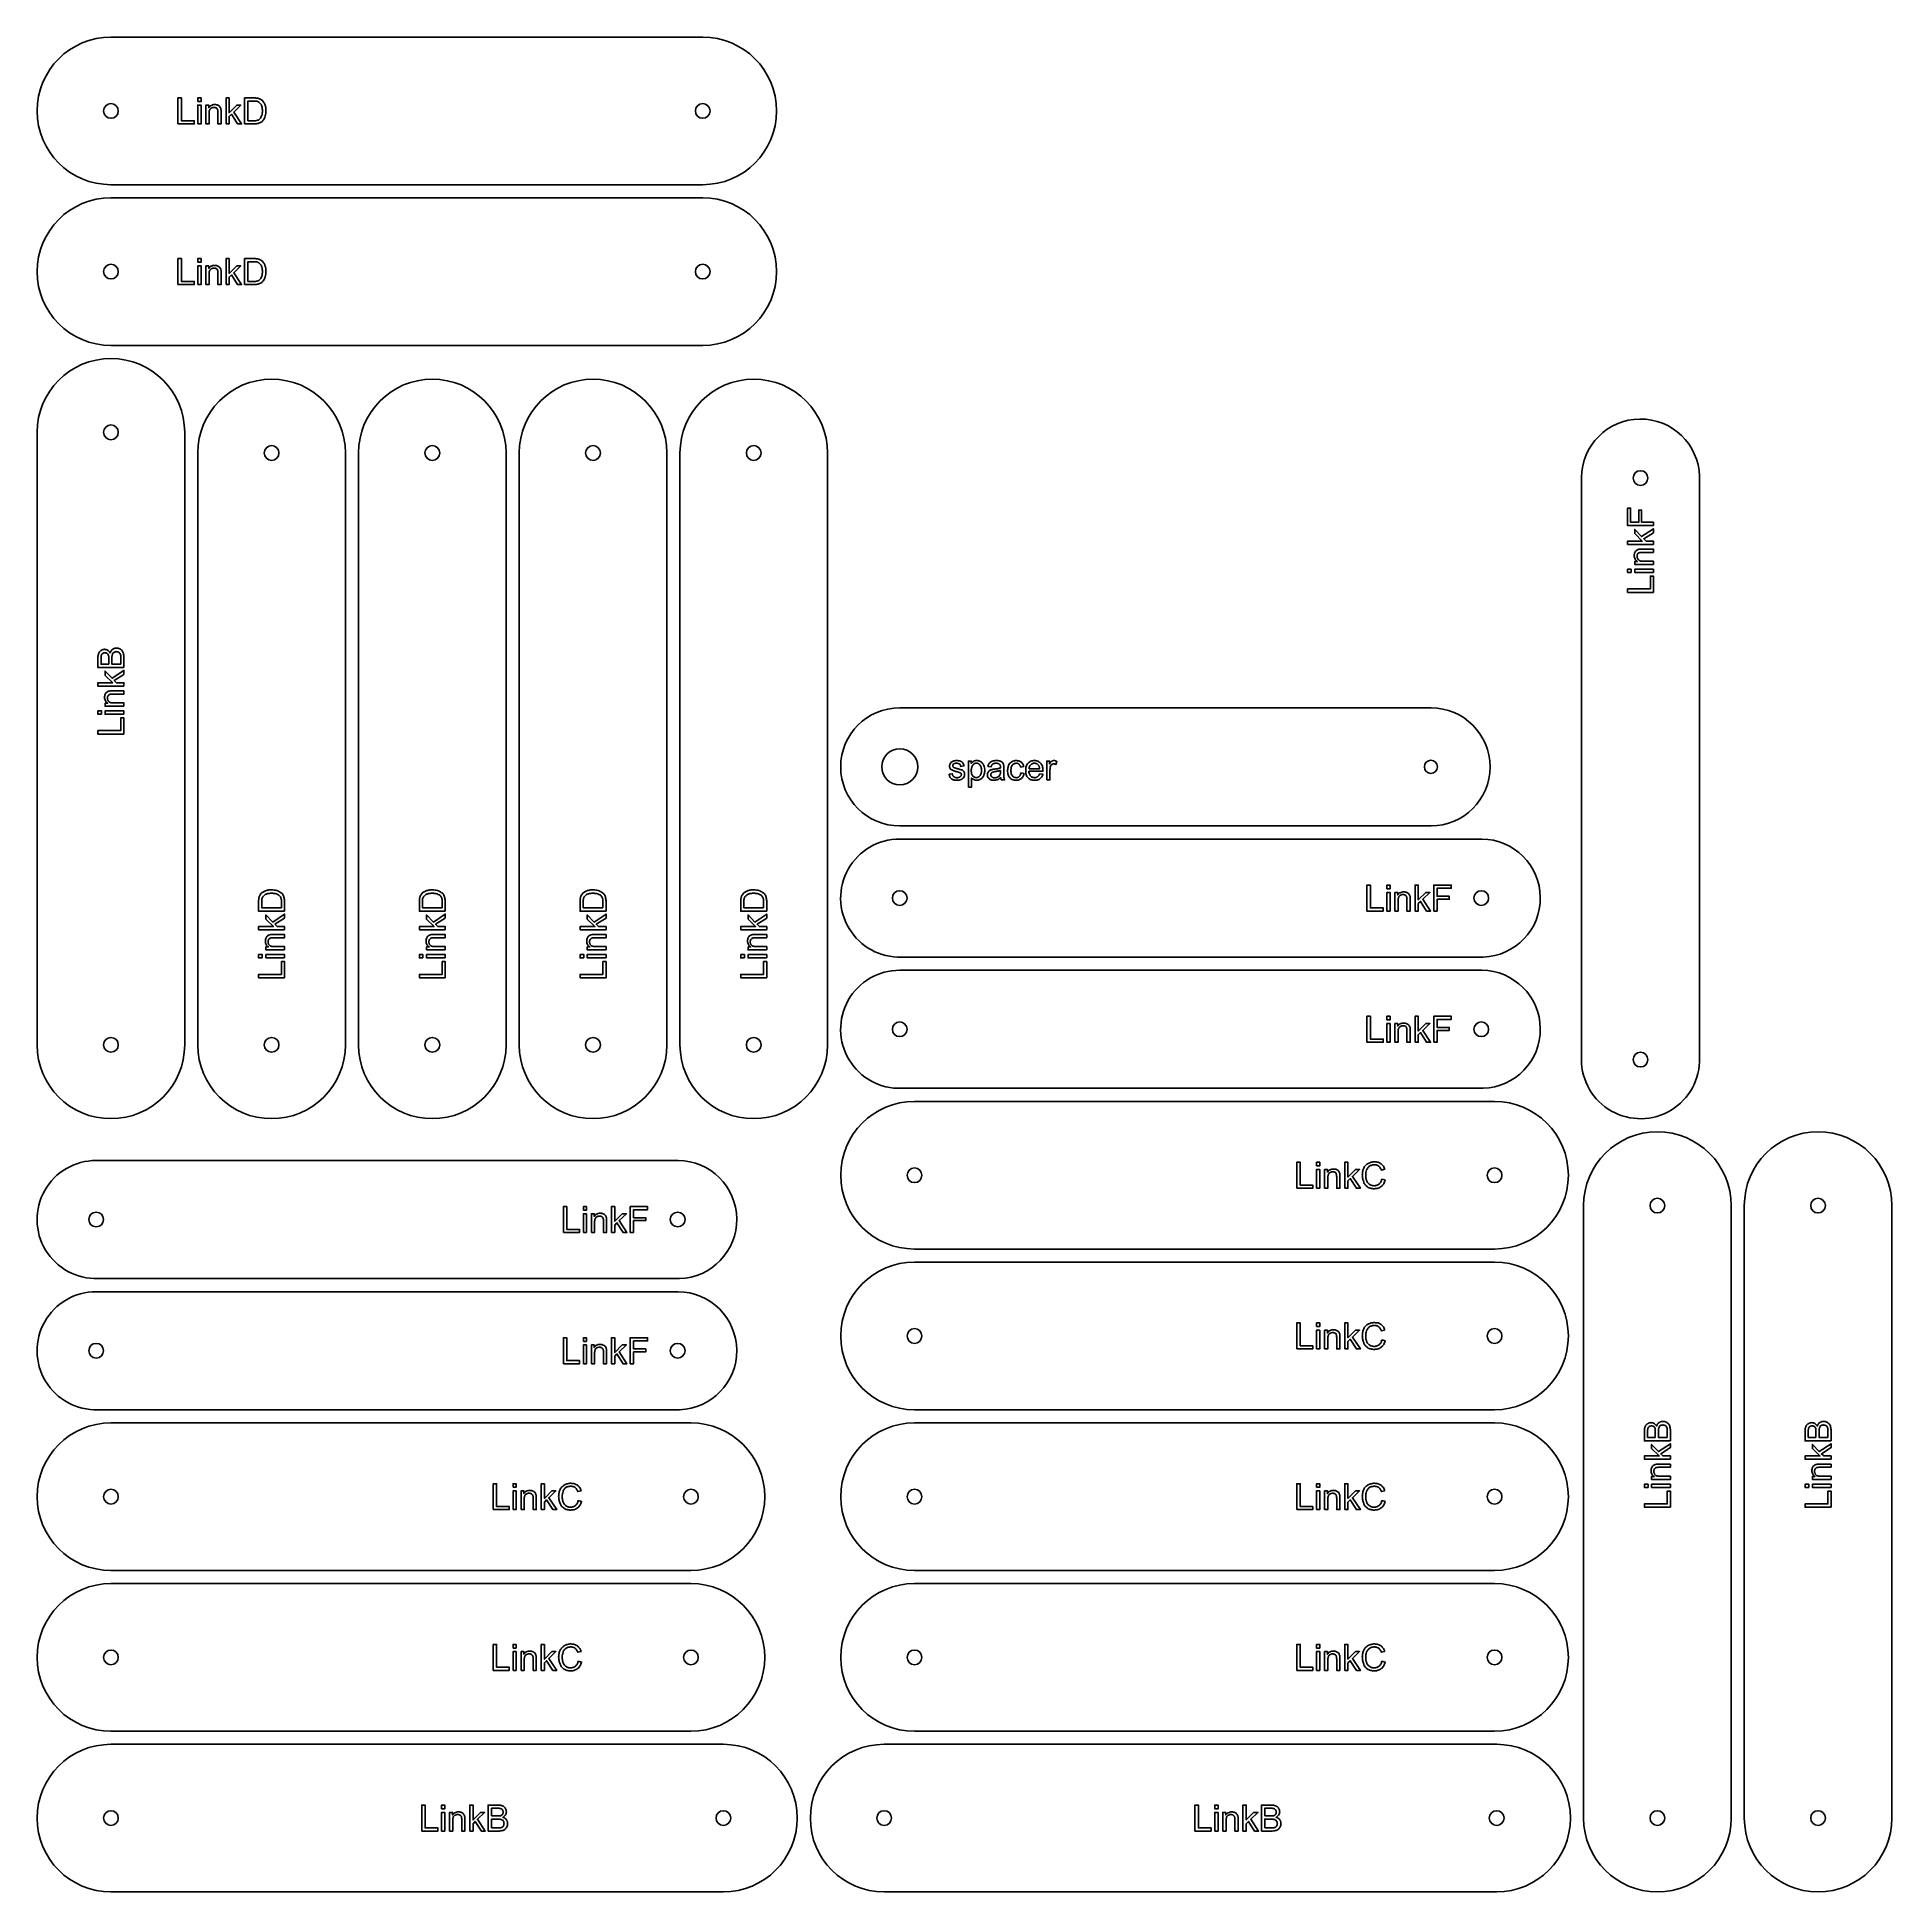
# Model space of a CAD drawing. Header units: millimetres. Extents: x 19 to 1150, y 19 to 1150.
import ezdxf

# ---------------------------------------------------------------- set-up
doc = ezdxf.new("R2010")
doc.units = ezdxf.units.MM
doc.layers.add('cut', color=5, linetype='Continuous', true_color=0x0000ff)
doc.layers.add('line engraving', color=1, linetype='Continuous', true_color=0xff0000)

msp = doc.modelspace()

# ---------------------------------------------------------------- linework, layer by layer
at = {"layer": 'cut', "color": 5, "true_color": 0x0000ff}
for points in [[(424.9, 1150), (64, 1150, 1), (64, 1060), (424.9, 1060, 1)], [(424.9, 1052), (64, 1052, 1), (64, 962), (424.9, 962, 1)], [(109, 909, 1), (19, 909), (19, 535.5, 1), (109, 535.5)], [(117, 896.4), (117, 535.5, 1), (207, 535.5), (207, 896.4, 1)], [(215, 896.4), (215, 535.5, 1), (305, 535.5), (305, 896.4, 1)], [(313, 896.4), (313, 535.5, 1), (403, 535.5), (403, 896.4, 1)], [(411, 896.4), (411, 535.5, 1), (501, 535.5), (501, 896.4, 1)], [(960.7, 526.5, 1.015779), (1032.7, 527.6), (1032.7, 882.2, 0.980982), (960.7, 881.4)], [(545, 741, 1), (545, 669), (869, 669, 0.999274), (869, 741)], [(545, 661, 1.015779), (546.1, 589), (900.7, 589, 0.980982), (899.9, 661)], [(545, 581, 1.015779), (546.1, 509), (900.7, 509, 0.980982), (899.9, 581)], [(907.7, 411, 1), (907.7, 501), (554, 501, 1), (554, 411)], [(1052, 437.5, 1), (962, 437.5), (962, 64, 1), (1052, 64)], [(1150, 437.5, 1), (1060, 437.5), (1060, 64, 1), (1150, 64)], [(55, 465, 1.015779), (56.1, 393), (410.7, 393, 0.980982), (409.9, 465)], [(907.7, 313, 1), (907.7, 403), (554, 403, 1), (554, 313)], [(55, 385, 1.015779), (56.1, 313), (410.7, 313, 0.980982), (409.9, 385)], [(417.7, 215, 1), (417.7, 305), (64, 305, 1), (64, 215)], [(907.7, 215, 1), (907.7, 305), (554, 305, 1), (554, 215)], [(417.7, 117, 1), (417.7, 207), (64, 207, 1), (64, 117)], [(907.7, 117, 1), (907.7, 207), (554, 207, 1), (554, 117)], [(437.5, 19, 1), (437.5, 109), (64, 109, 1), (64, 19)], [(909, 19, 1), (909, 109), (535.5, 109, 1), (535.5, 19)]]:
    msp.add_lwpolyline(points, format="xyb", close=True, dxfattribs=at)
for centre, radius in [((64, 1105), 4.5), ((424.9, 1105), 4.5), ((64, 1007), 4.5), ((424.9, 1007), 4.5), ((64, 909), 4.5), ((162, 896.4), 4.5), ((260, 896.4), 4.5), ((358, 896.4), 4.5), ((456, 896.4), 4.5), ((996.7, 881.1), 4.5), ((545, 705), 11), ((868.9, 705), 4), ((545, 625), 4.5), ((899.6, 625), 4.5), ((545, 545), 4.5), ((899.6, 545), 4.5), ((64, 535.5), 4.5), ((162, 535.5), 4.5), ((260, 535.5), 4.5), ((358, 535.5), 4.5), ((456, 535.5), 4.5), ((996.7, 526.5), 4.5), ((554, 456), 4.5), ((907.7, 456), 4.5), ((1007, 437.5), 4.5), ((1105, 437.5), 4.5), ((55, 429), 4.5), ((409.6, 429), 4.5), ((554, 358), 4.5), ((907.7, 358), 4.5), ((55, 349), 4.5), ((409.6, 349), 4.5), ((64, 260), 4.5), ((417.7, 260), 4.5), ((554, 260), 4.5), ((907.7, 260), 4.5), ((64, 162), 4.5), ((417.7, 162), 4.5), ((554, 162), 4.5), ((907.7, 162), 4.5), ((64, 64), 4.5), ((437.5, 64), 4.5), ((535.5, 64), 4.5), ((909, 64), 4.5), ((1007, 64), 4.5), ((1105, 64), 4.5)]:
    msp.add_circle(centre, radius, dxfattribs=at)
at = {"layer": 'line engraving', "color": 1, "true_color": 0xff0000}
for points in [[(104.9, 1097.1), (104.9, 1112.9), (107, 1112.9), (107, 1099), (114.8, 1099), (114.8, 1097.1), (104.9, 1097.1)], [(117, 1110.7), (117, 1112.9), (119, 1112.9), (119, 1110.7), (117, 1110.7)], [(117, 1097.1), (117, 1108.5), (119, 1108.5), (119, 1097.1), (117, 1097.1)], [(121.9, 1097.1), (121.9, 1108.5), (123.7, 1108.5), (123.7, 1106.9), (124, 1107.4), (124.4, 1107.7), (124.8, 1108.1), (125.2, 1108.3), (125.7, 1108.5), (126.2, 1108.7), (126.7, 1108.8), (127.3, 1108.8), (127.8, 1108.8), (128.3, 1108.7), (128.8, 1108.6), (129.2, 1108.4), (129.6, 1108.2), (130, 1108), (130.3, 1107.7), (130.5, 1107.5), (130.7, 1107.1), (130.9, 1106.8), (131, 1106.4), (131.1, 1106), (131.1, 1105.9), (131.2, 1105.7), (131.2, 1105.5), (131.2, 1105.3), (131.2, 1105), (131.2, 1104.8), (131.2, 1104.5), (131.2, 1104.1), (131.2, 1097.1), (129.3, 1097.1), (129.3, 1104.1), (129.3, 1104.6), (129.2, 1105.1), (129.2, 1105.5), (129.1, 1105.8), (128.9, 1106.1), (128.7, 1106.4), (128.5, 1106.6), (128.3, 1106.8), (128, 1106.9), (127.6, 1107), (127.3, 1107.1), (126.9, 1107.1), (126.6, 1107.1), (126.3, 1107.1), (126, 1107), (125.7, 1106.9), (125.5, 1106.8), (125.2, 1106.7), (125, 1106.5), (124.8, 1106.3), (124.6, 1106.1), (124.4, 1105.9), (124.2, 1105.5), (124.1, 1105.2), (124, 1104.8), (123.9, 1104.4), (123.9, 1103.9), (123.9, 1103.4), (123.9, 1097.1), (121.9, 1097.1)], [(134.2, 1097.1), (134.2, 1112.9), (136.1, 1112.9), (136.1, 1103.9), (140.7, 1108.5), (143.2, 1108.5), (138.9, 1104.3), (143.7, 1097.1), (141.3, 1097.1), (137.5, 1103), (136.1, 1101.6), (136.1, 1097.1), (134.2, 1097.1)], [(145.5, 1097.1), (145.5, 1112.9), (150.9, 1112.9), (151.4, 1112.9), (151.8, 1112.9), (152.2, 1112.9), (152.5, 1112.8), (152.9, 1112.8), (153.2, 1112.8), (153.5, 1112.7), (153.7, 1112.7), (154.1, 1112.6), (154.4, 1112.5), (154.7, 1112.4), (155, 1112.2), (155.3, 1112.1), (155.5, 1111.9), (155.8, 1111.7), (156.1, 1111.5), (156.4, 1111.3), (156.6, 1111), (156.9, 1110.7), (157.1, 1110.3), (157.4, 1110), (157.6, 1109.6), (157.8, 1109.2), (157.9, 1108.8), (158.1, 1108.4), (158.2, 1108), (158.3, 1107.5), (158.4, 1107.1), (158.5, 1106.6), (158.5, 1106.1), (158.5, 1105.6), (158.5, 1105.1), (158.5, 1104.2), (158.4, 1103.4), (158.3, 1102.6), (158.1, 1101.9), (157.9, 1101.2), (157.6, 1100.6), (157.4, 1100.1), (157, 1099.6), (156.7, 1099.2), (156.4, 1098.8), (156, 1098.4), (155.6, 1098.2), (155.2, 1097.9), (154.7, 1097.7), (154.2, 1097.5), (153.7, 1097.4), (153.1, 1097.3), (152.5, 1097.2), (151.9, 1097.1), (151.2, 1097.1), (145.5, 1097.1)], [(147.6, 1099), (150.9, 1099), (151.3, 1099), (151.7, 1099), (152, 1099), (152.3, 1099), (152.6, 1099.1), (152.9, 1099.1), (153.2, 1099.2), (153.4, 1099.3), (153.8, 1099.4), (154.2, 1099.6), (154.5, 1099.8), (154.8, 1100.1), (155.2, 1100.5), (155.5, 1100.9), (155.7, 1101.5), (156, 1102.1), (156.1, 1102.4), (156.2, 1102.7), (156.2, 1103.1), (156.3, 1103.5), (156.3, 1103.9), (156.4, 1104.3), (156.4, 1104.7), (156.4, 1105.1), (156.4, 1105.7), (156.3, 1106.3), (156.3, 1106.8), (156.2, 1107.3), (156.1, 1107.8), (155.9, 1108.2), (155.8, 1108.6), (155.6, 1108.9), (155.4, 1109.2), (155.1, 1109.5), (154.9, 1109.8), (154.7, 1110), (154.4, 1110.2), (154.2, 1110.4), (153.9, 1110.6), (153.6, 1110.7), (153.4, 1110.8), (153.1, 1110.9), (152.8, 1110.9), (152.5, 1111), (152.1, 1111), (151.8, 1111), (151.3, 1111), (150.9, 1111), (147.6, 1111), (147.6, 1099)], [(104.9, 999.1), (104.9, 1014.9), (107, 1014.9), (107, 1001), (114.8, 1001), (114.8, 999.1), (104.9, 999.1)], [(117, 1012.7), (117, 1014.9), (119, 1014.9), (119, 1012.7), (117, 1012.7)], [(117, 999.1), (117, 1010.5), (119, 1010.5), (119, 999.1), (117, 999.1)], [(121.9, 999.1), (121.9, 1010.5), (123.7, 1010.5), (123.7, 1008.9), (124, 1009.4), (124.4, 1009.7), (124.8, 1010.1), (125.2, 1010.3), (125.7, 1010.5), (126.2, 1010.7), (126.7, 1010.8), (127.3, 1010.8), (127.8, 1010.8), (128.3, 1010.7), (128.8, 1010.6), (129.2, 1010.4), (129.6, 1010.2), (130, 1010), (130.3, 1009.7), (130.5, 1009.5), (130.7, 1009.1), (130.9, 1008.8), (131, 1008.4), (131.1, 1008), (131.1, 1007.9), (131.2, 1007.7), (131.2, 1007.5), (131.2, 1007.3), (131.2, 1007), (131.2, 1006.8), (131.2, 1006.5), (131.2, 1006.1), (131.2, 999.1), (129.3, 999.1), (129.3, 1006.1), (129.3, 1006.6), (129.2, 1007.1), (129.2, 1007.5), (129.1, 1007.8), (128.9, 1008.1), (128.7, 1008.4), (128.5, 1008.6), (128.3, 1008.8), (128, 1008.9), (127.6, 1009), (127.3, 1009.1), (126.9, 1009.1), (126.6, 1009.1), (126.3, 1009.1), (126, 1009), (125.7, 1008.9), (125.5, 1008.8), (125.2, 1008.7), (125, 1008.5), (124.8, 1008.3), (124.6, 1008.1), (124.4, 1007.9), (124.2, 1007.5), (124.1, 1007.2), (124, 1006.8), (123.9, 1006.4), (123.9, 1005.9), (123.9, 1005.4), (123.9, 999.1), (121.9, 999.1)], [(134.2, 999.1), (134.2, 1014.9), (136.1, 1014.9), (136.1, 1005.9), (140.7, 1010.5), (143.2, 1010.5), (138.9, 1006.3), (143.7, 999.1), (141.3, 999.1), (137.5, 1005), (136.1, 1003.6), (136.1, 999.1), (134.2, 999.1)], [(145.5, 999.1), (145.5, 1014.9), (150.9, 1014.9), (151.4, 1014.9), (151.8, 1014.9), (152.2, 1014.9), (152.5, 1014.8), (152.9, 1014.8), (153.2, 1014.8), (153.5, 1014.7), (153.7, 1014.7), (154.1, 1014.6), (154.4, 1014.5), (154.7, 1014.4), (155, 1014.2), (155.3, 1014.1), (155.5, 1013.9), (155.8, 1013.7), (156.1, 1013.5), (156.4, 1013.3), (156.6, 1013), (156.9, 1012.7), (157.1, 1012.3), (157.4, 1012), (157.6, 1011.6), (157.8, 1011.2), (157.9, 1010.8), (158.1, 1010.4), (158.2, 1010), (158.3, 1009.5), (158.4, 1009.1), (158.5, 1008.6), (158.5, 1008.1), (158.5, 1007.6), (158.5, 1007.1), (158.5, 1006.2), (158.4, 1005.4), (158.3, 1004.6), (158.1, 1003.9), (157.9, 1003.2), (157.6, 1002.6), (157.4, 1002.1), (157, 1001.6), (156.7, 1001.2), (156.4, 1000.8), (156, 1000.4), (155.6, 1000.2), (155.2, 999.9), (154.7, 999.7), (154.2, 999.5), (153.7, 999.4), (153.1, 999.3), (152.5, 999.2), (151.9, 999.1), (151.2, 999.1), (145.5, 999.1)], [(147.6, 1001), (150.9, 1001), (151.3, 1001), (151.7, 1001), (152, 1001), (152.3, 1001), (152.6, 1001.1), (152.9, 1001.1), (153.2, 1001.2), (153.4, 1001.3), (153.8, 1001.4), (154.2, 1001.6), (154.5, 1001.8), (154.8, 1002.1), (155.2, 1002.5), (155.5, 1002.9), (155.7, 1003.5), (156, 1004.1), (156.1, 1004.4), (156.2, 1004.7), (156.2, 1005.1), (156.3, 1005.5), (156.3, 1005.9), (156.4, 1006.3), (156.4, 1006.7), (156.4, 1007.1), (156.4, 1007.7), (156.3, 1008.3), (156.3, 1008.8), (156.2, 1009.3), (156.1, 1009.8), (155.9, 1010.2), (155.8, 1010.6), (155.6, 1010.9), (155.4, 1011.2), (155.1, 1011.5), (154.9, 1011.8), (154.7, 1012), (154.4, 1012.2), (154.2, 1012.4), (153.9, 1012.6), (153.6, 1012.7), (153.4, 1012.8), (153.1, 1012.9), (152.8, 1012.9), (152.5, 1013), (152.1, 1013), (151.8, 1013), (151.3, 1013), (150.9, 1013), (147.6, 1013), (147.6, 1001)], [(1004.6, 852.1), (988.8, 852.1), (988.8, 862.8), (990.7, 862.8), (990.7, 854.2), (995.6, 854.2), (995.6, 861.6), (997.4, 861.6), (997.4, 854.2), (1004.6, 854.2), (1004.6, 852.1)], [(1004.6, 840.7), (988.8, 840.7), (988.8, 842.7), (997.8, 842.7), (993.2, 847.3), (993.2, 849.8), (997.4, 845.4), (1004.6, 850.2), (1004.6, 847.8), (998.7, 844.1), (1000.1, 842.7), (1004.6, 842.7), (1004.6, 840.7)], [(1004.6, 828.5), (993.2, 828.5), (993.2, 830.2), (994.8, 830.2), (994.3, 830.5), (994, 830.9), (993.6, 831.3), (993.4, 831.7), (993.2, 832.2), (993, 832.7), (992.9, 833.3), (992.9, 833.8), (992.9, 834.4), (993, 834.8), (993.1, 835.3), (993.3, 835.7), (993.5, 836.2), (993.7, 836.5), (994, 836.8), (994.2, 837), (994.6, 837.2), (994.9, 837.4), (995.3, 837.5), (995.7, 837.7), (995.8, 837.7), (996, 837.7), (996.2, 837.7), (996.4, 837.7), (996.7, 837.7), (996.9, 837.8), (997.2, 837.8), (997.6, 837.8), (1004.6, 837.8), (1004.6, 835.8), (997.6, 835.8), (997.1, 835.8), (996.6, 835.8), (996.2, 835.7), (995.9, 835.6), (995.6, 835.5), (995.3, 835.3), (995.1, 835.1), (994.9, 834.8), (994.8, 834.5), (994.7, 834.2), (994.6, 833.8), (994.6, 833.4), (994.6, 833.1), (994.6, 832.8), (994.7, 832.6), (994.8, 832.3), (994.9, 832), (995, 831.8), (995.2, 831.5), (995.4, 831.3), (995.6, 831.1), (995.8, 830.9), (996.2, 830.8), (996.5, 830.6), (996.9, 830.5), (997.3, 830.5), (997.8, 830.4), (998.3, 830.4), (1004.6, 830.4), (1004.6, 828.5)], [(991, 823.6), (988.8, 823.6), (988.8, 825.5), (991, 825.5), (991, 823.6)], [(1004.6, 811.4), (988.8, 811.4), (988.8, 813.5), (1002.7, 813.5), (1002.7, 821.3), (1004.6, 821.3), (1004.6, 811.4)], [(1004.6, 823.6), (993.2, 823.6), (993.2, 825.5), (1004.6, 825.5), (1004.6, 823.6)], [(71.9, 765.5), (56.1, 765.5), (56.1, 771.4), (56.1, 771.9), (56.1, 772.3), (56.2, 772.7), (56.2, 773.1), (56.3, 773.4), (56.4, 773.7), (56.5, 774), (56.6, 774.3), (56.7, 774.6), (56.9, 774.8), (57, 775.1), (57.2, 775.3), (57.4, 775.5), (57.6, 775.7), (57.8, 775.9), (58.1, 776), (58.6, 776.3), (59.1, 776.5), (59.6, 776.6), (60.1, 776.7), (60.6, 776.6), (61.1, 776.5), (61.6, 776.4), (62, 776.1), (62.3, 776), (62.5, 775.8), (62.7, 775.6), (62.9, 775.4), (63, 775.2), (63.2, 775), (63.4, 774.7), (63.5, 774.5), (63.6, 774.8), (63.7, 775.1), (63.9, 775.4), (64.1, 775.7), (64.3, 776), (64.5, 776.2), (64.7, 776.5), (64.9, 776.7), (65.2, 776.8), (65.5, 777), (65.7, 777.1), (66, 777.2), (66.3, 777.3), (66.7, 777.4), (67, 777.4), (67.3, 777.4), (67.9, 777.4), (68.4, 777.3), (68.9, 777.2), (69.4, 777), (69.8, 776.7), (70.2, 776.4), (70.6, 776.1), (70.9, 775.8), (71.1, 775.4), (71.3, 775), (71.5, 774.6), (71.6, 774.1), (71.7, 773.5), (71.8, 772.9), (71.9, 772.2), (71.9, 771.5), (71.9, 765.5)], [(62.7, 767.6), (62.7, 771), (62.7, 771.3), (62.7, 771.6), (62.7, 771.9), (62.7, 772.2), (62.7, 772.4), (62.6, 772.6), (62.6, 772.8), (62.6, 773), (62.4, 773.4), (62.2, 773.7), (62, 774), (61.8, 774.2), (61.5, 774.4), (61.1, 774.5), (60.8, 774.6), (60.4, 774.6), (60, 774.6), (59.7, 774.5), (59.3, 774.4), (59, 774.2), (58.7, 774), (58.5, 773.8), (58.3, 773.5), (58.2, 773.1), (58.1, 773), (58.1, 772.7), (58.1, 772.5), (58, 772.2), (58, 771.9), (58, 771.5), (58, 771.2), (58, 770.7), (58, 767.6), (62.7, 767.6)], [(70, 767.6), (70, 771.5), (70, 772), (70, 772.4), (70, 772.7), (70, 772.9), (69.9, 773.3), (69.8, 773.6), (69.7, 773.9), (69.5, 774.1), (69.4, 774.4), (69.2, 774.6), (68.9, 774.8), (68.6, 774.9), (68.4, 775.1), (68, 775.2), (67.7, 775.2), (67.3, 775.3), (66.9, 775.2), (66.5, 775.1), (66.1, 775), (65.8, 774.8), (65.5, 774.6), (65.2, 774.3), (65, 773.9), (64.9, 773.6), (64.8, 773.3), (64.8, 773.1), (64.7, 772.8), (64.7, 772.6), (64.6, 772.3), (64.6, 771.9), (64.6, 771.6), (64.6, 771.2), (64.6, 767.6), (70, 767.6)], [(71.9, 754.3), (56.1, 754.3), (56.1, 756.3), (65.1, 756.3), (60.5, 760.8), (60.5, 763.4), (64.7, 759), (71.9, 763.8), (71.9, 761.4), (66, 757.6), (67.4, 756.3), (71.9, 756.3), (71.9, 754.3)], [(71.9, 742), (60.5, 742), (60.5, 743.8), (62.1, 743.8), (61.6, 744.1), (61.3, 744.5), (60.9, 744.9), (60.7, 745.3), (60.5, 745.8), (60.3, 746.3), (60.2, 746.8), (60.2, 747.4), (60.2, 747.9), (60.3, 748.4), (60.4, 748.9), (60.6, 749.3), (60.8, 749.7), (61, 750.1), (61.3, 750.4), (61.5, 750.6), (61.9, 750.8), (62.2, 751), (62.6, 751.1), (63, 751.2), (63.1, 751.2), (63.3, 751.3), (63.5, 751.3), (63.7, 751.3), (64, 751.3), (64.2, 751.3), (64.5, 751.3), (64.9, 751.3), (71.9, 751.3), (71.9, 749.4), (64.9, 749.4), (64.4, 749.4), (63.9, 749.3), (63.5, 749.3), (63.2, 749.2), (62.9, 749), (62.6, 748.8), (62.4, 748.6), (62.2, 748.4), (62.1, 748.1), (62, 747.7), (61.9, 747.4), (61.9, 747), (61.9, 746.7), (61.9, 746.4), (62, 746.1), (62.1, 745.9), (62.2, 745.6), (62.3, 745.3), (62.5, 745.1), (62.7, 744.9), (62.9, 744.7), (63.1, 744.5), (63.5, 744.3), (63.8, 744.2), (64.2, 744.1), (64.6, 744), (65.1, 744), (65.6, 744), (71.9, 744), (71.9, 742)], [(58.3, 737.1), (56.1, 737.1), (56.1, 739.1), (58.3, 739.1), (58.3, 737.1)], [(71.9, 737.1), (60.5, 737.1), (60.5, 739.1), (71.9, 739.1), (71.9, 737.1)], [(71.9, 725), (56.1, 725), (56.1, 727.1), (70, 727.1), (70, 734.9), (71.9, 734.9), (71.9, 725)], [(575.1, 700.5), (577, 700.8), (577, 700.5), (577.1, 700.3), (577.2, 700), (577.3, 699.8), (577.4, 699.6), (577.5, 699.4), (577.7, 699.2), (577.9, 699.1), (578.1, 698.9), (578.3, 698.8), (578.5, 698.7), (578.8, 698.6), (579, 698.5), (579.3, 698.5), (579.6, 698.4), (579.9, 698.4), (580.3, 698.4), (580.6, 698.5), (580.8, 698.5), (581.1, 698.6), (581.3, 698.7), (581.6, 698.7), (581.7, 698.9), (581.9, 699), (582.1, 699.1), (582.2, 699.3), (582.3, 699.4), (582.4, 699.6), (582.5, 699.7), (582.5, 699.9), (582.6, 700.1), (582.6, 700.3), (582.5, 700.6), (582.4, 700.8), (582.2, 701.1), (582, 701.3), (581.9, 701.4), (581.7, 701.4), (581.5, 701.5), (581.3, 701.6), (581, 701.7), (580.7, 701.8), (580.4, 701.9), (580, 702), (579.5, 702.1), (579, 702.2), (578.6, 702.3), (578.2, 702.5), (577.9, 702.6), (577.5, 702.7), (577.3, 702.8), (577.1, 702.9), (576.7, 703.1), (576.3, 703.4), (576, 703.6), (575.8, 704), (575.6, 704.3), (575.5, 704.7), (575.4, 705.1), (575.4, 705.5), (575.4, 705.9), (575.5, 706.2), (575.6, 706.6), (575.7, 706.9), (575.9, 707.2), (576.1, 707.5), (576.4, 707.8), (576.7, 708), (576.9, 708.2), (577.2, 708.3), (577.5, 708.4), (577.9, 708.6), (578.3, 708.7), (578.7, 708.7), (579.2, 708.8), (579.6, 708.8), (580.2, 708.8), (580.9, 708.7), (581.4, 708.6), (582, 708.4), (582.4, 708.2), (582.8, 708), (583.2, 707.7), (583.5, 707.4), (583.7, 707), (583.9, 706.6), (584, 706.1), (584.1, 705.6), (582.2, 705.3), (582.1, 705.8), (582, 706.1), (581.8, 706.4), (581.5, 706.7), (581.3, 706.8), (581.1, 706.9), (580.9, 707), (580.7, 707.1), (580.5, 707.1), (580.3, 707.2), (580, 707.2), (579.7, 707.2), (579.4, 707.2), (579.1, 707.2), (578.8, 707.1), (578.6, 707.1), (578.4, 707), (578.2, 707), (578, 706.9), (577.8, 706.8), (577.6, 706.5), (577.4, 706.3), (577.3, 706), (577.3, 705.7), (577.3, 705.5), (577.3, 705.4), (577.4, 705.2), (577.5, 705.1), (577.6, 704.9), (577.8, 704.8), (578, 704.6), (578.2, 704.5), (578.3, 704.5), (578.4, 704.5), (578.6, 704.4), (578.8, 704.4), (579, 704.3), (579.3, 704.2), (579.6, 704.1), (579.9, 704), (580.4, 703.9), (580.9, 703.8), (581.3, 703.7), (581.7, 703.5), (582, 703.4), (582.3, 703.3), (582.6, 703.2), (582.8, 703.1), (583.2, 702.9), (583.5, 702.7), (583.8, 702.4), (584.1, 702.1), (584.3, 701.8), (584.4, 701.4), (584.5, 700.9), (584.6, 700.5), (584.5, 700), (584.4, 699.5), (584.2, 699.1), (584, 698.6), (583.7, 698.2), (583.3, 697.9), (582.9, 697.6), (582.4, 697.3), (581.8, 697.1), (581.2, 697), (580.6, 696.9), (579.9, 696.8), (579.4, 696.9), (578.9, 696.9), (578.4, 697), (578, 697.1), (577.6, 697.2), (577.2, 697.4), (576.9, 697.6), (576.5, 697.8), (576.3, 698), (576, 698.3), (575.8, 698.6), (575.6, 698.9), (575.4, 699.3), (575.3, 699.7), (575.1, 700.1), (575.1, 700.5)], [(586.9, 692.7), (586.9, 708.5), (588.6, 708.5), (588.6, 707.1), (589, 707.5), (589.3, 707.8), (589.7, 708.1), (590, 708.4), (590.5, 708.6), (590.9, 708.7), (591.4, 708.8), (592, 708.8), (592.3, 708.8), (592.7, 708.8), (593, 708.7), (593.3, 708.6), (593.6, 708.5), (594, 708.4), (594.3, 708.2), (594.5, 708), (594.8, 707.9), (595.1, 707.6), (595.3, 707.4), (595.5, 707.1), (595.7, 706.9), (595.9, 706.6), (596.1, 706.3), (596.2, 705.9), (596.5, 705.2), (596.7, 704.5), (596.8, 703.7), (596.8, 702.9), (596.8, 702.5), (596.8, 702.1), (596.7, 701.6), (596.6, 701.2), (596.6, 700.9), (596.4, 700.5), (596.3, 700.1), (596.2, 699.7), (596, 699.4), (595.8, 699.1), (595.6, 698.8), (595.4, 698.5), (595.2, 698.2), (594.9, 698), (594.6, 697.8), (594.3, 697.6), (594, 697.4), (593.7, 697.3), (593.4, 697.1), (593.1, 697), (592.8, 696.9), (592.5, 696.9), (592.1, 696.9), (591.8, 696.8), (591.3, 696.9), (590.9, 696.9), (590.5, 697.1), (590.1, 697.3), (589.7, 697.5), (589.4, 697.7), (589.1, 698), (588.8, 698.3), (588.8, 692.7), (586.9, 692.7)], [(588.6, 702.8), (588.6, 702.2), (588.7, 701.7), (588.7, 701.3), (588.8, 700.8), (589, 700.4), (589.1, 700.1), (589.3, 699.8), (589.5, 699.5), (589.7, 699.2), (590, 699), (590.2, 698.9), (590.5, 698.7), (590.8, 698.6), (591.1, 698.5), (591.4, 698.5), (591.7, 698.4), (592, 698.5), (592.3, 698.5), (592.6, 698.6), (592.9, 698.7), (593.2, 698.9), (593.4, 699.1), (593.7, 699.3), (593.9, 699.5), (594.1, 699.8), (594.3, 700.2), (594.5, 700.5), (594.6, 700.9), (594.7, 701.4), (594.8, 701.8), (594.8, 702.4), (594.8, 702.9), (594.8, 703.5), (594.8, 703.9), (594.7, 704.4), (594.6, 704.8), (594.5, 705.2), (594.3, 705.6), (594.1, 705.9), (593.9, 706.2), (593.7, 706.5), (593.4, 706.7), (593.2, 706.9), (592.9, 707), (592.7, 707.1), (592.4, 707.2), (592.1, 707.3), (591.8, 707.3), (591.5, 707.3), (591.2, 707.2), (590.9, 707.1), (590.6, 707), (590.3, 706.8), (590.1, 706.6), (589.8, 706.4), (589.6, 706.1), (589.4, 705.8), (589.2, 705.5), (589, 705.1), (588.9, 704.7), (588.8, 704.3), (588.7, 703.8), (588.6, 703.3), (588.6, 702.8)], [(606.6, 698.5), (606.1, 698.1), (605.5, 697.7), (605, 697.4), (604.5, 697.2), (604, 697.1), (603.5, 696.9), (603, 696.9), (602.4, 696.8), (601.9, 696.9), (601.5, 696.9), (601.1, 697), (600.7, 697.1), (600.4, 697.2), (600.1, 697.4), (599.8, 697.5), (599.5, 697.8), (599.3, 698), (599.1, 698.3), (598.9, 698.5), (598.7, 698.8), (598.6, 699.1), (598.5, 699.4), (598.5, 699.8), (598.5, 700.1), (598.5, 700.5), (598.6, 700.9), (598.7, 701.3), (598.9, 701.7), (599.1, 702), (599.3, 702.3), (599.6, 702.5), (599.9, 702.8), (600.2, 703), (600.5, 703.1), (600.9, 703.3), (601.3, 703.4), (601.6, 703.5), (602, 703.6), (602.4, 703.6), (603, 703.7), (603.6, 703.8), (604.1, 703.8), (604.6, 703.9), (605, 704), (605.4, 704.1), (605.8, 704.2), (606.1, 704.3), (606.4, 704.4), (606.4, 704.5), (606.5, 704.7), (606.5, 704.8), (606.5, 704.9), (606.4, 705.2), (606.4, 705.4), (606.4, 705.7), (606.3, 705.9), (606.2, 706.1), (606.1, 706.3), (606, 706.4), (605.9, 706.5), (605.7, 706.7), (605.5, 706.8), (605.2, 706.9), (605, 707), (604.7, 707.1), (604.4, 707.2), (604.1, 707.2), (603.7, 707.2), (603.4, 707.2), (603.1, 707.2), (602.8, 707.1), (602.5, 707.1), (602.3, 707), (602, 706.9), (601.8, 706.8), (601.7, 706.7), (601.5, 706.6), (601.4, 706.4), (601.2, 706.3), (601.1, 706.1), (601, 705.8), (600.9, 705.6), (600.8, 705.3), (600.7, 705), (598.8, 705.3), (599, 705.9), (599.2, 706.4), (599.4, 706.8), (599.7, 707.2), (600, 707.6), (600.4, 707.9), (600.9, 708.2), (601.4, 708.4), (602, 708.6), (602.6, 708.7), (603.3, 708.8), (604, 708.8), (604.3, 708.8), (604.7, 708.8), (605, 708.8), (605.3, 708.7), (605.6, 708.7), (605.9, 708.6), (606.1, 708.5), (606.4, 708.5), (606.8, 708.3), (607.2, 708.1), (607.5, 707.8), (607.7, 707.6), (607.9, 707.3), (608.1, 707), (608.2, 706.7), (608.3, 706.3), (608.3, 706.1), (608.3, 706), (608.4, 705.8), (608.4, 705.6), (608.4, 705.3), (608.4, 705.1), (608.4, 704.8), (608.4, 704.5), (608.4, 701.9), (608.4, 701.3), (608.4, 700.7), (608.4, 700.1), (608.4, 699.7), (608.5, 699.3), (608.5, 699), (608.5, 698.7), (608.5, 698.5), (608.6, 698.1), (608.7, 697.8), (608.9, 697.4), (609, 697.1), (607, 697.1), (606.9, 697.4), (606.7, 697.8), (606.7, 698.1), (606.6, 698.5)], [(606.4, 702.8), (606.2, 702.7), (605.8, 702.6), (605.5, 702.5), (605.1, 702.4), (604.7, 702.4), (604.3, 702.3), (603.8, 702.2), (603.3, 702.1), (603, 702.1), (602.7, 702), (602.5, 702), (602.3, 701.9), (602.1, 701.9), (601.9, 701.8), (601.7, 701.8), (601.6, 701.7), (601.3, 701.6), (601.1, 701.5), (601, 701.3), (600.8, 701.1), (600.7, 700.9), (600.6, 700.7), (600.6, 700.4), (600.5, 700.2), (600.6, 700), (600.6, 699.8), (600.6, 699.6), (600.7, 699.5), (600.8, 699.3), (600.9, 699.2), (601, 699), (601.1, 698.9), (601.3, 698.8), (601.5, 698.7), (601.7, 698.6), (601.9, 698.5), (602.1, 698.4), (602.3, 698.4), (602.6, 698.4), (602.9, 698.4), (603.4, 698.4), (603.9, 698.5), (604.4, 698.6), (604.8, 698.9), (605.3, 699.1), (605.6, 699.4), (605.9, 699.8), (606.1, 700.2), (606.2, 700.4), (606.3, 700.6), (606.3, 700.8), (606.4, 701), (606.4, 701.3), (606.4, 701.5), (606.4, 701.8), (606.4, 702.1), (606.4, 702.8)], [(618.9, 701.3), (620.8, 701), (620.7, 700.6), (620.6, 700.1), (620.4, 699.7), (620.2, 699.3), (620, 698.9), (619.8, 698.6), (619.5, 698.3), (619.2, 698), (618.9, 697.7), (618.5, 697.5), (618.1, 697.3), (617.8, 697.1), (617.3, 697), (616.9, 696.9), (616.5, 696.9), (616, 696.8), (615.4, 696.9), (614.9, 696.9), (614.4, 697.1), (613.9, 697.2), (613.4, 697.4), (613, 697.7), (612.6, 698), (612.2, 698.4), (611.9, 698.8), (611.6, 699.2), (611.4, 699.7), (611.2, 700.2), (611, 700.8), (610.9, 701.4), (610.8, 702.1), (610.8, 702.8), (610.8, 703.2), (610.9, 703.7), (610.9, 704.1), (611, 704.5), (611.1, 704.9), (611.2, 705.3), (611.3, 705.7), (611.4, 706), (611.6, 706.4), (611.8, 706.7), (612, 707), (612.2, 707.2), (612.5, 707.5), (612.7, 707.7), (613, 707.9), (613.3, 708.1), (613.6, 708.3), (613.9, 708.4), (614.3, 708.5), (614.6, 708.6), (615, 708.7), (615.3, 708.8), (615.7, 708.8), (616, 708.8), (616.5, 708.8), (616.9, 708.7), (617.3, 708.7), (617.7, 708.6), (618.1, 708.4), (618.4, 708.3), (618.8, 708.1), (619.1, 707.9), (619.4, 707.6), (619.6, 707.3), (619.9, 707), (620.1, 706.7), (620.2, 706.4), (620.4, 706), (620.5, 705.6), (620.6, 705.2), (618.7, 704.9), (618.6, 705.2), (618.6, 705.4), (618.5, 705.7), (618.3, 705.9), (618.2, 706.1), (618.1, 706.3), (617.9, 706.5), (617.8, 706.6), (617.6, 706.8), (617.4, 706.9), (617.2, 707), (617, 707.1), (616.8, 707.1), (616.6, 707.2), (616.3, 707.2), (616.1, 707.2), (615.8, 707.2), (615.4, 707.1), (615.1, 707.1), (614.8, 706.9), (614.5, 706.8), (614.2, 706.6), (614, 706.4), (613.7, 706.2), (613.5, 705.9), (613.3, 705.6), (613.2, 705.2), (613, 704.8), (612.9, 704.4), (612.9, 703.9), (612.8, 703.4), (612.8, 702.8), (612.8, 702.3), (612.9, 701.8), (612.9, 701.3), (613, 700.8), (613.2, 700.4), (613.3, 700.1), (613.5, 699.8), (613.7, 699.5), (613.9, 699.2), (614.2, 699), (614.4, 698.8), (614.7, 698.7), (615, 698.6), (615.3, 698.5), (615.7, 698.5), (616, 698.4), (616.3, 698.4), (616.5, 698.5), (616.8, 698.5), (617, 698.6), (617.3, 698.7), (617.5, 698.8), (617.7, 699), (617.9, 699.1), (618.1, 699.3), (618.3, 699.5), (618.4, 699.8), (618.5, 700), (618.6, 700.3), (618.7, 700.6), (618.8, 700.9), (618.9, 701.3)], [(630.3, 700.8), (632.3, 700.5), (632.2, 700.1), (632, 699.7), (631.8, 699.3), (631.6, 699), (631.4, 698.7), (631.1, 698.3), (630.8, 698.1), (630.5, 697.8), (630.2, 697.6), (629.8, 697.4), (629.5, 697.2), (629.1, 697.1), (628.6, 697), (628.2, 696.9), (627.7, 696.9), (627.3, 696.8), (626.6, 696.9), (626.1, 696.9), (625.5, 697.1), (625, 697.2), (624.5, 697.4), (624.1, 697.7), (623.7, 698), (623.3, 698.4), (622.9, 698.8), (622.6, 699.2), (622.4, 699.7), (622.2, 700.2), (622, 700.8), (621.9, 701.4), (621.8, 702), (621.8, 702.7), (621.8, 703.4), (621.9, 704.1), (622, 704.7), (622.2, 705.3), (622.4, 705.8), (622.6, 706.3), (622.9, 706.8), (623.3, 707.2), (623.7, 707.6), (624.1, 707.9), (624.5, 708.2), (625, 708.4), (625.5, 708.6), (626, 708.7), (626.6, 708.8), (627.1, 708.8), (627.7, 708.8), (628.2, 708.7), (628.7, 708.6), (629.2, 708.4), (629.7, 708.2), (630.1, 707.9), (630.5, 707.6), (630.9, 707.2), (631.2, 706.8), (631.5, 706.4), (631.8, 705.9), (632, 705.4), (632.1, 704.8), (632.3, 704.2), (632.3, 703.5), (632.3, 702.8), (632.3, 702.7), (632.3, 702.6), (632.3, 702.5), (632.3, 702.3), (623.8, 702.3), (623.8, 701.9), (623.9, 701.4), (624, 701), (624.1, 700.7), (624.3, 700.3), (624.4, 700), (624.6, 699.7), (624.9, 699.4), (625.1, 699.2), (625.4, 699), (625.7, 698.8), (625.9, 698.7), (626.3, 698.6), (626.6, 698.5), (626.9, 698.5), (627.3, 698.4), (627.5, 698.4), (627.8, 698.5), (628, 698.5), (628.3, 698.6), (628.5, 698.7), (628.7, 698.8), (628.9, 698.9), (629.1, 699), (629.3, 699.1), (629.4, 699.3), (629.6, 699.5), (629.8, 699.7), (629.9, 700), (630, 700.2), (630.2, 700.5), (630.3, 700.8)], [(623.9, 703.9), (630.3, 703.9), (630.3, 704.3), (630.2, 704.6), (630.1, 704.9), (630.1, 705.2), (630, 705.4), (629.8, 705.7), (629.7, 705.9), (629.6, 706.1), (629.3, 706.4), (629.1, 706.6), (628.8, 706.8), (628.5, 706.9), (628.2, 707.1), (627.9, 707.1), (627.5, 707.2), (627.2, 707.2), (626.8, 707.2), (626.5, 707.2), (626.2, 707.1), (625.9, 707), (625.7, 706.9), (625.4, 706.7), (625.2, 706.5), (624.9, 706.3), (624.7, 706.1), (624.5, 705.8), (624.3, 705.6), (624.2, 705.3), (624.1, 705), (624, 704.6), (623.9, 704.3), (623.9, 703.9)], [(634.7, 697.1), (634.7, 708.5), (636.4, 708.5), (636.4, 706.8), (636.6, 707.1), (636.8, 707.4), (636.9, 707.6), (637.1, 707.8), (637.2, 708), (637.4, 708.2), (637.5, 708.3), (637.7, 708.4), (638, 708.6), (638.3, 708.7), (638.6, 708.8), (638.9, 708.8), (639.4, 708.8), (639.9, 708.6), (640.4, 708.5), (640.9, 708.2), (640.2, 706.4), (639.9, 706.6), (639.5, 706.7), (639.2, 706.8), (638.8, 706.8), (638.5, 706.8), (638.2, 706.7), (637.9, 706.6), (637.7, 706.4), (637.4, 706.2), (637.2, 706), (637.1, 705.7), (637, 705.4), (636.8, 704.8), (636.7, 704.3), (636.7, 703.7), (636.6, 703.1), (636.6, 697.1), (634.7, 697.1)], [(169.9, 617), (154.1, 617), (154.1, 622.4), (154.1, 622.9), (154.1, 623.3), (154.1, 623.7), (154.2, 624), (154.2, 624.4), (154.2, 624.7), (154.3, 625), (154.3, 625.2), (154.4, 625.6), (154.5, 625.9), (154.6, 626.2), (154.8, 626.5), (154.9, 626.8), (155.1, 627), (155.3, 627.3), (155.5, 627.6), (155.7, 627.9), (156, 628.1), (156.3, 628.4), (156.7, 628.6), (157, 628.9), (157.4, 629.1), (157.8, 629.3), (158.2, 629.4), (158.6, 629.6), (159, 629.7), (159.5, 629.8), (159.9, 629.9), (160.4, 630), (160.9, 630), (161.4, 630), (161.9, 630), (162.8, 630), (163.6, 629.9), (164.4, 629.8), (165.1, 629.6), (165.8, 629.4), (166.4, 629.1), (166.9, 628.9), (167.4, 628.5), (167.8, 628.2), (168.2, 627.9), (168.6, 627.5), (168.8, 627.1), (169.1, 626.7), (169.3, 626.2), (169.5, 625.7), (169.6, 625.2), (169.7, 624.6), (169.8, 624), (169.9, 623.4), (169.9, 622.7), (169.9, 617)], [(168, 619.1), (168, 622.4), (168, 622.8), (168, 623.2), (168, 623.5), (168, 623.8), (167.9, 624.1), (167.9, 624.4), (167.8, 624.7), (167.7, 624.9), (167.6, 625.3), (167.4, 625.7), (167.2, 626), (166.9, 626.3), (166.5, 626.7), (166.1, 627), (165.5, 627.2), (164.9, 627.5), (164.6, 627.6), (164.3, 627.7), (163.9, 627.7), (163.5, 627.8), (163.1, 627.8), (162.7, 627.9), (162.3, 627.9), (161.9, 627.9), (161.3, 627.9), (160.7, 627.8), (160.2, 627.8), (159.7, 627.7), (159.2, 627.6), (158.8, 627.4), (158.4, 627.3), (158.1, 627.1), (157.8, 626.9), (157.5, 626.6), (157.2, 626.4), (157, 626.2), (156.8, 625.9), (156.6, 625.7), (156.4, 625.4), (156.3, 625.1), (156.2, 624.9), (156.1, 624.6), (156.1, 624.3), (156, 624), (156, 623.6), (156, 623.3), (156, 622.8), (156, 622.4), (156, 619.1), (168, 619.1)], [(267.9, 617), (252.1, 617), (252.1, 622.4), (252.1, 622.9), (252.1, 623.3), (252.1, 623.7), (252.2, 624), (252.2, 624.4), (252.2, 624.7), (252.3, 625), (252.3, 625.2), (252.4, 625.6), (252.5, 625.9), (252.6, 626.2), (252.8, 626.5), (252.9, 626.8), (253.1, 627), (253.3, 627.3), (253.5, 627.6), (253.7, 627.9), (254, 628.1), (254.3, 628.4), (254.7, 628.6), (255, 628.9), (255.4, 629.1), (255.8, 629.3), (256.2, 629.4), (256.6, 629.6), (257, 629.7), (257.5, 629.8), (257.9, 629.9), (258.4, 630), (258.9, 630), (259.4, 630), (259.9, 630), (260.8, 630), (261.6, 629.9), (262.4, 629.8), (263.1, 629.6), (263.8, 629.4), (264.4, 629.1), (264.9, 628.9), (265.4, 628.5), (265.8, 628.2), (266.2, 627.9), (266.6, 627.5), (266.8, 627.1), (267.1, 626.7), (267.3, 626.2), (267.5, 625.7), (267.6, 625.2), (267.7, 624.6), (267.8, 624), (267.9, 623.4), (267.9, 622.7), (267.9, 617)], [(266, 619.1), (266, 622.4), (266, 622.8), (266, 623.2), (266, 623.5), (266, 623.8), (265.9, 624.1), (265.9, 624.4), (265.8, 624.7), (265.7, 624.9), (265.6, 625.3), (265.4, 625.7), (265.2, 626), (264.9, 626.3), (264.5, 626.7), (264.1, 627), (263.5, 627.2), (262.9, 627.5), (262.6, 627.6), (262.3, 627.7), (261.9, 627.7), (261.5, 627.8), (261.1, 627.8), (260.7, 627.9), (260.3, 627.9), (259.9, 627.9), (259.3, 627.9), (258.7, 627.8), (258.2, 627.8), (257.7, 627.7), (257.2, 627.6), (256.8, 627.4), (256.4, 627.3), (256.1, 627.1), (255.8, 626.9), (255.5, 626.6), (255.2, 626.4), (255, 626.2), (254.8, 625.9), (254.6, 625.7), (254.4, 625.4), (254.3, 625.1), (254.2, 624.9), (254.1, 624.6), (254.1, 624.3), (254, 624), (254, 623.6), (254, 623.3), (254, 622.8), (254, 622.4), (254, 619.1), (266, 619.1)], [(365.9, 617), (350.1, 617), (350.1, 622.4), (350.1, 622.9), (350.1, 623.3), (350.1, 623.7), (350.2, 624), (350.2, 624.4), (350.2, 624.7), (350.3, 625), (350.3, 625.2), (350.4, 625.6), (350.5, 625.9), (350.6, 626.2), (350.8, 626.5), (350.9, 626.8), (351.1, 627), (351.3, 627.3), (351.5, 627.6), (351.7, 627.9), (352, 628.1), (352.3, 628.4), (352.7, 628.6), (353, 628.9), (353.4, 629.1), (353.8, 629.3), (354.2, 629.4), (354.6, 629.6), (355, 629.7), (355.5, 629.8), (355.9, 629.9), (356.4, 630), (356.9, 630), (357.4, 630), (357.9, 630), (358.8, 630), (359.6, 629.9), (360.4, 629.8), (361.1, 629.6), (361.8, 629.4), (362.4, 629.1), (362.9, 628.9), (363.4, 628.5), (363.8, 628.2), (364.2, 627.9), (364.6, 627.5), (364.8, 627.1), (365.1, 626.7), (365.3, 626.2), (365.5, 625.7), (365.6, 625.2), (365.7, 624.6), (365.8, 624), (365.9, 623.4), (365.9, 622.7), (365.9, 617)], [(364, 619.1), (364, 622.4), (364, 622.8), (364, 623.2), (364, 623.5), (364, 623.8), (363.9, 624.1), (363.9, 624.4), (363.8, 624.7), (363.7, 624.9), (363.6, 625.3), (363.4, 625.7), (363.2, 626), (362.9, 626.3), (362.5, 626.7), (362.1, 627), (361.5, 627.2), (360.9, 627.5), (360.6, 627.6), (360.3, 627.7), (359.9, 627.7), (359.5, 627.8), (359.1, 627.8), (358.7, 627.9), (358.3, 627.9), (357.9, 627.9), (357.3, 627.9), (356.7, 627.8), (356.2, 627.8), (355.7, 627.7), (355.2, 627.6), (354.8, 627.4), (354.4, 627.3), (354.1, 627.1), (353.8, 626.9), (353.5, 626.6), (353.2, 626.4), (353, 626.2), (352.8, 625.9), (352.6, 625.7), (352.4, 625.4), (352.3, 625.1), (352.2, 624.9), (352.1, 624.6), (352.1, 624.3), (352, 624), (352, 623.6), (352, 623.3), (352, 622.8), (352, 622.4), (352, 619.1), (364, 619.1)], [(463.9, 617), (448.1, 617), (448.1, 622.4), (448.1, 622.9), (448.1, 623.3), (448.1, 623.7), (448.2, 624), (448.2, 624.4), (448.2, 624.7), (448.3, 625), (448.3, 625.2), (448.4, 625.6), (448.5, 625.9), (448.6, 626.2), (448.8, 626.5), (448.9, 626.8), (449.1, 627), (449.3, 627.3), (449.5, 627.6), (449.7, 627.9), (450, 628.1), (450.3, 628.4), (450.7, 628.6), (451, 628.9), (451.4, 629.1), (451.8, 629.3), (452.2, 629.4), (452.6, 629.6), (453, 629.7), (453.5, 629.8), (453.9, 629.9), (454.4, 630), (454.9, 630), (455.4, 630), (455.9, 630), (456.8, 630), (457.6, 629.9), (458.4, 629.8), (459.1, 629.6), (459.8, 629.4), (460.4, 629.1), (460.9, 628.9), (461.4, 628.5), (461.8, 628.2), (462.2, 627.9), (462.6, 627.5), (462.8, 627.1), (463.1, 626.7), (463.3, 626.2), (463.5, 625.7), (463.6, 625.2), (463.7, 624.6), (463.8, 624), (463.9, 623.4), (463.9, 622.7), (463.9, 617)], [(462, 619.1), (462, 622.4), (462, 622.8), (462, 623.2), (462, 623.5), (462, 623.8), (461.9, 624.1), (461.9, 624.4), (461.8, 624.7), (461.7, 624.9), (461.6, 625.3), (461.4, 625.7), (461.2, 626), (460.9, 626.3), (460.5, 626.7), (460.1, 627), (459.5, 627.2), (458.9, 627.5), (458.6, 627.6), (458.3, 627.7), (457.9, 627.7), (457.5, 627.8), (457.1, 627.8), (456.7, 627.9), (456.3, 627.9), (455.9, 627.9), (455.3, 627.9), (454.7, 627.8), (454.2, 627.8), (453.7, 627.7), (453.2, 627.6), (452.8, 627.4), (452.4, 627.3), (452.1, 627.1), (451.8, 626.9), (451.5, 626.6), (451.2, 626.4), (451, 626.2), (450.8, 625.9), (450.6, 625.7), (450.4, 625.4), (450.3, 625.1), (450.2, 624.9), (450.1, 624.6), (450.1, 624.3), (450, 624), (450, 623.6), (450, 623.3), (450, 622.8), (450, 622.4), (450, 619.1), (462, 619.1)], [(829.9, 617.1), (829.9, 632.9), (832, 632.9), (832, 619), (839.8, 619), (839.8, 617.1), (829.9, 617.1)], [(842.1, 630.7), (842.1, 632.9), (844, 632.9), (844, 630.7), (842.1, 630.7)], [(842.1, 617.1), (842.1, 628.5), (844, 628.5), (844, 617.1), (842.1, 617.1)], [(847, 617.1), (847, 628.5), (848.7, 628.5), (848.7, 626.9), (849, 627.4), (849.4, 627.7), (849.8, 628.1), (850.2, 628.3), (850.7, 628.5), (851.2, 628.7), (851.8, 628.8), (852.3, 628.8), (852.9, 628.8), (853.3, 628.7), (853.8, 628.6), (854.2, 628.4), (854.7, 628.2), (855, 628), (855.3, 627.7), (855.5, 627.5), (855.7, 627.1), (855.9, 626.8), (856, 626.4), (856.2, 626), (856.2, 625.9), (856.2, 625.7), (856.2, 625.5), (856.2, 625.3), (856.2, 625), (856.3, 624.8), (856.3, 624.5), (856.3, 624.1), (856.3, 617.1), (854.3, 617.1), (854.3, 624.1), (854.3, 624.6), (854.3, 625.1), (854.2, 625.5), (854.1, 625.8), (854, 626.1), (853.8, 626.4), (853.6, 626.6), (853.3, 626.8), (853, 626.9), (852.7, 627), (852.3, 627.1), (851.9, 627.1), (851.6, 627.1), (851.3, 627.1), (851.1, 627), (850.8, 626.9), (850.5, 626.8), (850.3, 626.7), (850, 626.5), (849.8, 626.3), (849.6, 626.1), (849.4, 625.9), (849.3, 625.5), (849.1, 625.2), (849, 624.8), (849, 624.4), (848.9, 623.9), (848.9, 623.4), (848.9, 617.1), (847, 617.1)], [(859.2, 617.1), (859.2, 632.9), (861.2, 632.9), (861.2, 623.9), (865.8, 628.5), (868.3, 628.5), (863.9, 624.3), (868.7, 617.1), (866.3, 617.1), (862.6, 623), (861.2, 621.6), (861.2, 617.1), (859.2, 617.1)], [(870.6, 617.1), (870.6, 632.9), (881.3, 632.9), (881.3, 631), (872.7, 631), (872.7, 626.1), (880.1, 626.1), (880.1, 624.3), (872.7, 624.3), (872.7, 617.1), (870.6, 617.1)], [(169.9, 605.7), (154.1, 605.7), (154.1, 607.6), (163.1, 607.6), (158.5, 612.2), (158.5, 614.7), (162.7, 610.4), (169.9, 615.2), (169.9, 612.8), (164, 609), (165.4, 607.6), (169.9, 607.6), (169.9, 605.7)], [(267.9, 605.7), (252.1, 605.7), (252.1, 607.6), (261.1, 607.6), (256.5, 612.2), (256.5, 614.7), (260.7, 610.4), (267.9, 615.2), (267.9, 612.8), (262, 609), (263.4, 607.6), (267.9, 607.6), (267.9, 605.7)], [(365.9, 605.7), (350.1, 605.7), (350.1, 607.6), (359.1, 607.6), (354.5, 612.2), (354.5, 614.7), (358.7, 610.4), (365.9, 615.2), (365.9, 612.8), (360, 609), (361.4, 607.6), (365.9, 607.6), (365.9, 605.7)], [(463.9, 605.7), (448.1, 605.7), (448.1, 607.6), (457.1, 607.6), (452.5, 612.2), (452.5, 614.7), (456.7, 610.4), (463.9, 615.2), (463.9, 612.8), (458, 609), (459.4, 607.6), (463.9, 607.6), (463.9, 605.7)], [(169.9, 593.4), (158.5, 593.4), (158.5, 595.2), (160.1, 595.2), (159.6, 595.5), (159.3, 595.9), (158.9, 596.3), (158.7, 596.7), (158.5, 597.2), (158.3, 597.7), (158.2, 598.2), (158.2, 598.8), (158.2, 599.3), (158.3, 599.8), (158.4, 600.3), (158.6, 600.7), (158.8, 601.1), (159, 601.5), (159.3, 601.8), (159.5, 602), (159.9, 602.2), (160.2, 602.4), (160.6, 602.5), (161, 602.6), (161.1, 602.6), (161.3, 602.7), (161.5, 602.7), (161.7, 602.7), (162, 602.7), (162.2, 602.7), (162.5, 602.7), (162.9, 602.7), (169.9, 602.7), (169.9, 600.8), (162.9, 600.8), (162.4, 600.8), (161.9, 600.7), (161.5, 600.7), (161.2, 600.6), (160.9, 600.4), (160.6, 600.2), (160.4, 600), (160.2, 599.8), (160.1, 599.5), (160, 599.1), (159.9, 598.8), (159.9, 598.4), (159.9, 598.1), (159.9, 597.8), (160, 597.5), (160.1, 597.2), (160.2, 597), (160.3, 596.7), (160.5, 596.5), (160.7, 596.3), (160.9, 596.1), (161.1, 595.9), (161.5, 595.7), (161.8, 595.6), (162.2, 595.5), (162.6, 595.4), (163.1, 595.4), (163.6, 595.4), (169.9, 595.4), (169.9, 593.4)], [(267.9, 593.4), (256.5, 593.4), (256.5, 595.2), (258.1, 595.2), (257.6, 595.5), (257.3, 595.9), (256.9, 596.3), (256.7, 596.7), (256.5, 597.2), (256.3, 597.7), (256.2, 598.2), (256.2, 598.8), (256.2, 599.3), (256.3, 599.8), (256.4, 600.3), (256.6, 600.7), (256.8, 601.1), (257, 601.5), (257.3, 601.8), (257.5, 602), (257.9, 602.2), (258.2, 602.4), (258.6, 602.5), (259, 602.6), (259.1, 602.6), (259.3, 602.7), (259.5, 602.7), (259.7, 602.7), (260, 602.7), (260.2, 602.7), (260.5, 602.7), (260.9, 602.7), (267.9, 602.7), (267.9, 600.8), (260.9, 600.8), (260.4, 600.8), (259.9, 600.7), (259.5, 600.7), (259.2, 600.6), (258.9, 600.4), (258.6, 600.2), (258.4, 600), (258.2, 599.8), (258.1, 599.5), (258, 599.1), (257.9, 598.8), (257.9, 598.4), (257.9, 598.1), (257.9, 597.8), (258, 597.5), (258.1, 597.2), (258.2, 597), (258.3, 596.7), (258.5, 596.5), (258.7, 596.3), (258.9, 596.1), (259.1, 595.9), (259.5, 595.7), (259.8, 595.6), (260.2, 595.5), (260.6, 595.4), (261.1, 595.4), (261.6, 595.4), (267.9, 595.4), (267.9, 593.4)], [(365.9, 593.4), (354.5, 593.4), (354.5, 595.2), (356.1, 595.2), (355.6, 595.5), (355.3, 595.9), (354.9, 596.3), (354.7, 596.7), (354.5, 597.2), (354.3, 597.7), (354.2, 598.2), (354.2, 598.8), (354.2, 599.3), (354.3, 599.8), (354.4, 600.3), (354.6, 600.7), (354.8, 601.1), (355, 601.5), (355.3, 601.8), (355.5, 602), (355.9, 602.2), (356.2, 602.4), (356.6, 602.5), (357, 602.6), (357.1, 602.6), (357.3, 602.7), (357.5, 602.7), (357.7, 602.7), (358, 602.7), (358.2, 602.7), (358.5, 602.7), (358.9, 602.7), (365.9, 602.7), (365.9, 600.8), (358.9, 600.8), (358.4, 600.8), (357.9, 600.7), (357.5, 600.7), (357.2, 600.6), (356.9, 600.4), (356.6, 600.2), (356.4, 600), (356.2, 599.8), (356.1, 599.5), (356, 599.1), (355.9, 598.8), (355.9, 598.4), (355.9, 598.1), (355.9, 597.8), (356, 597.5), (356.1, 597.2), (356.2, 597), (356.3, 596.7), (356.5, 596.5), (356.7, 596.3), (356.9, 596.1), (357.1, 595.9), (357.5, 595.7), (357.8, 595.6), (358.2, 595.5), (358.6, 595.4), (359.1, 595.4), (359.6, 595.4), (365.9, 595.4), (365.9, 593.4)], [(463.9, 593.4), (452.5, 593.4), (452.5, 595.2), (454.1, 595.2), (453.6, 595.5), (453.3, 595.9), (452.9, 596.3), (452.7, 596.7), (452.5, 597.2), (452.3, 597.7), (452.2, 598.2), (452.2, 598.8), (452.2, 599.3), (452.3, 599.8), (452.4, 600.3), (452.6, 600.7), (452.8, 601.1), (453, 601.5), (453.3, 601.8), (453.5, 602), (453.9, 602.2), (454.2, 602.4), (454.6, 602.5), (455, 602.6), (455.1, 602.6), (455.3, 602.7), (455.5, 602.7), (455.7, 602.7), (456, 602.7), (456.2, 602.7), (456.5, 602.7), (456.9, 602.7), (463.9, 602.7), (463.9, 600.8), (456.9, 600.8), (456.4, 600.8), (455.9, 600.7), (455.5, 600.7), (455.2, 600.6), (454.9, 600.4), (454.6, 600.2), (454.4, 600), (454.2, 599.8), (454.1, 599.5), (454, 599.1), (453.9, 598.8), (453.9, 598.4), (453.9, 598.1), (453.9, 597.8), (454, 597.5), (454.1, 597.2), (454.2, 597), (454.3, 596.7), (454.5, 596.5), (454.7, 596.3), (454.9, 596.1), (455.1, 595.9), (455.5, 595.7), (455.8, 595.6), (456.2, 595.5), (456.6, 595.4), (457.1, 595.4), (457.6, 595.4), (463.9, 595.4), (463.9, 593.4)], [(156.3, 588.5), (154.1, 588.5), (154.1, 590.5), (156.3, 590.5), (156.3, 588.5)], [(169.9, 588.5), (158.5, 588.5), (158.5, 590.5), (169.9, 590.5), (169.9, 588.5)], [(254.3, 588.5), (252.1, 588.5), (252.1, 590.5), (254.3, 590.5), (254.3, 588.5)], [(267.9, 588.5), (256.5, 588.5), (256.5, 590.5), (267.9, 590.5), (267.9, 588.5)], [(352.3, 588.5), (350.1, 588.5), (350.1, 590.5), (352.3, 590.5), (352.3, 588.5)], [(365.9, 588.5), (354.5, 588.5), (354.5, 590.5), (365.9, 590.5), (365.9, 588.5)], [(450.3, 588.5), (448.1, 588.5), (448.1, 590.5), (450.3, 590.5), (450.3, 588.5)], [(463.9, 588.5), (452.5, 588.5), (452.5, 590.5), (463.9, 590.5), (463.9, 588.5)], [(169.9, 576.4), (154.1, 576.4), (154.1, 578.5), (168, 578.5), (168, 586.3), (169.9, 586.3), (169.9, 576.4)], [(267.9, 576.4), (252.1, 576.4), (252.1, 578.5), (266, 578.5), (266, 586.3), (267.9, 586.3), (267.9, 576.4)], [(365.9, 576.4), (350.1, 576.4), (350.1, 578.5), (364, 578.5), (364, 586.3), (365.9, 586.3), (365.9, 576.4)], [(463.9, 576.4), (448.1, 576.4), (448.1, 578.5), (462, 578.5), (462, 586.3), (463.9, 586.3), (463.9, 576.4)], [(829.9, 537.1), (829.9, 552.9), (832, 552.9), (832, 539), (839.8, 539), (839.8, 537.1), (829.9, 537.1)], [(842.1, 550.7), (842.1, 552.9), (844, 552.9), (844, 550.7), (842.1, 550.7)], [(842.1, 537.1), (842.1, 548.5), (844, 548.5), (844, 537.1), (842.1, 537.1)], [(847, 537.1), (847, 548.5), (848.7, 548.5), (848.7, 546.9), (849, 547.4), (849.4, 547.7), (849.8, 548.1), (850.2, 548.3), (850.7, 548.5), (851.2, 548.7), (851.8, 548.8), (852.3, 548.8), (852.9, 548.8), (853.3, 548.7), (853.8, 548.6), (854.2, 548.4), (854.7, 548.2), (855, 548), (855.3, 547.7), (855.5, 547.5), (855.7, 547.1), (855.9, 546.8), (856, 546.4), (856.2, 546), (856.2, 545.9), (856.2, 545.7), (856.2, 545.5), (856.2, 545.3), (856.2, 545), (856.3, 544.8), (856.3, 544.5), (856.3, 544.1), (856.3, 537.1), (854.3, 537.1), (854.3, 544.1), (854.3, 544.6), (854.3, 545.1), (854.2, 545.5), (854.1, 545.8), (854, 546.1), (853.8, 546.4), (853.6, 546.6), (853.3, 546.8), (853, 546.9), (852.7, 547), (852.3, 547.1), (851.9, 547.1), (851.6, 547.1), (851.3, 547.1), (851.1, 547), (850.8, 546.9), (850.5, 546.8), (850.3, 546.7), (850, 546.5), (849.8, 546.3), (849.6, 546.1), (849.4, 545.9), (849.3, 545.5), (849.1, 545.2), (849, 544.8), (849, 544.4), (848.9, 543.9), (848.9, 543.4), (848.9, 537.1), (847, 537.1)], [(859.2, 537.1), (859.2, 552.9), (861.2, 552.9), (861.2, 543.9), (865.8, 548.5), (868.3, 548.5), (863.9, 544.3), (868.7, 537.1), (866.3, 537.1), (862.6, 543), (861.2, 541.6), (861.2, 537.1), (859.2, 537.1)], [(870.6, 537.1), (870.6, 552.9), (881.3, 552.9), (881.3, 551), (872.7, 551), (872.7, 546.1), (880.1, 546.1), (880.1, 544.3), (872.7, 544.3), (872.7, 537.1), (870.6, 537.1)], [(787.1, 448.1), (787.1, 463.9), (789.2, 463.9), (789.2, 450), (796.9, 450), (796.9, 448.1), (787.1, 448.1)], [(799.2, 461.7), (799.2, 463.9), (801.1, 463.9), (801.1, 461.7), (799.2, 461.7)], [(816.4, 448.1), (816.4, 463.9), (818.3, 463.9), (818.3, 454.9), (822.9, 459.5), (825.4, 459.5), (821, 455.3), (825.9, 448.1), (823.5, 448.1), (819.7, 454), (818.3, 452.6), (818.3, 448.1), (816.4, 448.1)], [(838.9, 453.6), (841, 453.1), (840.8, 452.5), (840.6, 451.9), (840.4, 451.4), (840.1, 450.8), (839.8, 450.4), (839.4, 449.9), (839.1, 449.5), (838.6, 449.2), (838.2, 448.9), (837.7, 448.6), (837.3, 448.4), (836.7, 448.2), (836.2, 448), (835.7, 447.9), (835.1, 447.9), (834.5, 447.8), (833.8, 447.8), (833.3, 447.9), (832.7, 448), (832.2, 448.1), (831.6, 448.2), (831.2, 448.4), (830.7, 448.6), (830.3, 448.9), (829.9, 449.1), (829.6, 449.5), (829.2, 449.8), (828.9, 450.1), (828.6, 450.5), (828.3, 451), (828.1, 451.4), (827.9, 451.9), (827.7, 452.4), (827.5, 452.9), (827.4, 453.4), (827.3, 453.9), (827.2, 454.5), (827.1, 455), (827.1, 455.6), (827, 456.1), (827.1, 456.7), (827.1, 457.3), (827.2, 457.9), (827.3, 458.4), (827.4, 459), (827.6, 459.5), (827.8, 460), (828, 460.4), (828.2, 460.9), (828.5, 461.3), (828.8, 461.7), (829.1, 462), (829.5, 462.4), (829.9, 462.7), (830.2, 463), (830.7, 463.2), (831.1, 463.4), (831.6, 463.6), (832, 463.8), (832.5, 463.9), (833, 464), (833.5, 464.1), (834, 464.2), (834.5, 464.2), (835.1, 464.1), (835.6, 464.1), (836.2, 464), (836.7, 463.9), (837.2, 463.7), (837.6, 463.5), (838.1, 463.2), (838.5, 463), (838.9, 462.6), (839.2, 462.3), (839.6, 461.9), (839.9, 461.5), (840.1, 461.1), (840.4, 460.6), (840.6, 460.1), (840.7, 459.6), (838.7, 459.1), (838.5, 459.5), (838.4, 459.9), (838.2, 460.2), (838, 460.6), (837.8, 460.9), (837.6, 461.1), (837.3, 461.4), (837.1, 461.6), (836.8, 461.8), (836.5, 461.9), (836.2, 462.1), (835.9, 462.2), (835.6, 462.3), (835.2, 462.3), (834.8, 462.4), (834.5, 462.4), (834, 462.4), (833.6, 462.3), (833.2, 462.3), (832.8, 462.2), (832.4, 462), (832.1, 461.9), (831.7, 461.7), (831.4, 461.5), (831.1, 461.3), (830.8, 461), (830.6, 460.8), (830.4, 460.5), (830.2, 460.2), (830, 459.9), (829.8, 459.5), (829.7, 459.2), (829.5, 458.4), (829.3, 457.7), (829.2, 456.9), (829.2, 456.1), (829.2, 455.6), (829.2, 455.2), (829.3, 454.7), (829.3, 454.2), (829.4, 453.8), (829.5, 453.4), (829.6, 453), (829.8, 452.6), (829.9, 452.2), (830.1, 451.9), (830.3, 451.6), (830.5, 451.3), (830.8, 451), (831, 450.8), (831.3, 450.6), (831.6, 450.4), (831.9, 450.2), (832.2, 450), (832.6, 449.9), (832.9, 449.8), (833.2, 449.7), (833.6, 449.7), (833.9, 449.6), (834.3, 449.6), (834.7, 449.6), (835.1, 449.7), (835.5, 449.8), (835.9, 449.9), (836.3, 450), (836.6, 450.2), (837, 450.4), (837.3, 450.6), (837.6, 450.9), (837.8, 451.2), (838.1, 451.5), (838.3, 451.9), (838.5, 452.3), (838.7, 452.7), (838.8, 453.2), (838.9, 453.6)], [(799.2, 448.1), (799.2, 459.5), (801.1, 459.5), (801.1, 448.1), (799.2, 448.1)], [(804.1, 448.1), (804.1, 459.5), (805.8, 459.5), (805.8, 457.9), (806.2, 458.4), (806.5, 458.7), (806.9, 459.1), (807.4, 459.3), (807.9, 459.5), (808.4, 459.7), (808.9, 459.8), (809.5, 459.8), (810, 459.8), (810.5, 459.7), (810.9, 459.6), (811.4, 459.4), (811.8, 459.2), (812.1, 459), (812.4, 458.7), (812.7, 458.5), (812.9, 458.1), (813, 457.8), (813.2, 457.4), (813.3, 457), (813.3, 456.9), (813.3, 456.7), (813.3, 456.5), (813.4, 456.3), (813.4, 456), (813.4, 455.8), (813.4, 455.5), (813.4, 455.1), (813.4, 448.1), (811.5, 448.1), (811.5, 455.1), (811.4, 455.6), (811.4, 456.1), (811.3, 456.5), (811.2, 456.8), (811.1, 457.1), (810.9, 457.4), (810.7, 457.6), (810.4, 457.8), (810.1, 457.9), (809.8, 458), (809.4, 458.1), (809.1, 458.1), (808.8, 458.1), (808.5, 458.1), (808.2, 458), (807.9, 457.9), (807.7, 457.8), (807.4, 457.7), (807.2, 457.5), (806.9, 457.3), (806.7, 457.1), (806.5, 456.9), (806.4, 456.5), (806.3, 456.2), (806.2, 455.8), (806.1, 455.4), (806, 454.9), (806, 454.4), (806, 448.1), (804.1, 448.1)], [(339.9, 421.1), (339.9, 436.9), (342, 436.9), (342, 423), (349.8, 423), (349.8, 421.1), (339.9, 421.1)], [(352.1, 434.7), (352.1, 436.9), (354, 436.9), (354, 434.7), (352.1, 434.7)], [(352.1, 421.1), (352.1, 432.5), (354, 432.5), (354, 421.1), (352.1, 421.1)], [(357, 421.1), (357, 432.5), (358.7, 432.5), (358.7, 430.9), (359, 431.4), (359.4, 431.7), (359.8, 432.1), (360.2, 432.3), (360.7, 432.5), (361.2, 432.7), (361.8, 432.8), (362.3, 432.8), (362.9, 432.8), (363.3, 432.7), (363.8, 432.6), (364.2, 432.4), (364.7, 432.2), (365, 432), (365.3, 431.7), (365.5, 431.5), (365.7, 431.1), (365.9, 430.8), (366, 430.4), (366.2, 430), (366.2, 429.9), (366.2, 429.7), (366.2, 429.5), (366.2, 429.3), (366.2, 429), (366.3, 428.8), (366.3, 428.5), (366.3, 428.1), (366.3, 421.1), (364.3, 421.1), (364.3, 428.1), (364.3, 428.6), (364.3, 429.1), (364.2, 429.5), (364.1, 429.8), (364, 430.1), (363.8, 430.4), (363.6, 430.6), (363.3, 430.8), (363, 430.9), (362.7, 431), (362.3, 431.1), (361.9, 431.1), (361.6, 431.1), (361.3, 431.1), (361.1, 431), (360.8, 430.9), (360.5, 430.8), (360.3, 430.7), (360, 430.5), (359.8, 430.3), (359.6, 430.1), (359.4, 429.9), (359.3, 429.5), (359.1, 429.2), (359, 428.8), (359, 428.4), (358.9, 427.9), (358.9, 427.4), (358.9, 421.1), (357, 421.1)], [(369.2, 421.1), (369.2, 436.9), (371.2, 436.9), (371.2, 427.9), (375.8, 432.5), (378.3, 432.5), (373.9, 428.3), (378.7, 421.1), (376.3, 421.1), (372.6, 427), (371.2, 425.6), (371.2, 421.1), (369.2, 421.1)], [(380.6, 421.1), (380.6, 436.9), (391.3, 436.9), (391.3, 435), (382.7, 435), (382.7, 430.1), (390.1, 430.1), (390.1, 428.3), (382.7, 428.3), (382.7, 421.1), (380.6, 421.1)], [(787.1, 350.1), (787.1, 365.9), (789.2, 365.9), (789.2, 352), (796.9, 352), (796.9, 350.1), (787.1, 350.1)], [(799.2, 363.7), (799.2, 365.9), (801.1, 365.9), (801.1, 363.7), (799.2, 363.7)], [(816.4, 350.1), (816.4, 365.9), (818.3, 365.9), (818.3, 356.9), (822.9, 361.5), (825.4, 361.5), (821, 357.3), (825.9, 350.1), (823.5, 350.1), (819.7, 356), (818.3, 354.6), (818.3, 350.1), (816.4, 350.1)], [(838.9, 355.6), (841, 355.1), (840.8, 354.5), (840.6, 353.9), (840.4, 353.4), (840.1, 352.8), (839.8, 352.4), (839.4, 351.9), (839.1, 351.5), (838.6, 351.2), (838.2, 350.9), (837.7, 350.6), (837.3, 350.4), (836.7, 350.2), (836.2, 350), (835.7, 349.9), (835.1, 349.9), (834.5, 349.8), (833.8, 349.8), (833.3, 349.9), (832.7, 350), (832.2, 350.1), (831.6, 350.2), (831.2, 350.4), (830.7, 350.6), (830.3, 350.9), (829.9, 351.1), (829.6, 351.5), (829.2, 351.8), (828.9, 352.1), (828.6, 352.5), (828.3, 353), (828.1, 353.4), (827.9, 353.9), (827.7, 354.4), (827.5, 354.9), (827.4, 355.4), (827.3, 355.9), (827.2, 356.5), (827.1, 357), (827.1, 357.6), (827, 358.1), (827.1, 358.7), (827.1, 359.3), (827.2, 359.9), (827.3, 360.4), (827.4, 361), (827.6, 361.5), (827.8, 362), (828, 362.4), (828.2, 362.9), (828.5, 363.3), (828.8, 363.7), (829.1, 364), (829.5, 364.4), (829.9, 364.7), (830.2, 365), (830.7, 365.2), (831.1, 365.4), (831.6, 365.6), (832, 365.8), (832.5, 365.9), (833, 366), (833.5, 366.1), (834, 366.2), (834.5, 366.2), (835.1, 366.1), (835.6, 366.1), (836.2, 366), (836.7, 365.9), (837.2, 365.7), (837.6, 365.5), (838.1, 365.2), (838.5, 365), (838.9, 364.6), (839.2, 364.3), (839.6, 363.9), (839.9, 363.5), (840.1, 363.1), (840.4, 362.6), (840.6, 362.1), (840.7, 361.6), (838.7, 361.1), (838.5, 361.5), (838.4, 361.9), (838.2, 362.2), (838, 362.6), (837.8, 362.9), (837.6, 363.1), (837.3, 363.4), (837.1, 363.6), (836.8, 363.8), (836.5, 363.9), (836.2, 364.1), (835.9, 364.2), (835.6, 364.3), (835.2, 364.3), (834.8, 364.4), (834.5, 364.4), (834, 364.4), (833.6, 364.3), (833.2, 364.3), (832.8, 364.2), (832.4, 364), (832.1, 363.9), (831.7, 363.7), (831.4, 363.5), (831.1, 363.3), (830.8, 363), (830.6, 362.8), (830.4, 362.5), (830.2, 362.2), (830, 361.9), (829.8, 361.5), (829.7, 361.2), (829.5, 360.4), (829.3, 359.7), (829.2, 358.9), (829.2, 358.1), (829.2, 357.6), (829.2, 357.2), (829.3, 356.7), (829.3, 356.2), (829.4, 355.8), (829.5, 355.4), (829.6, 355), (829.8, 354.6), (829.9, 354.2), (830.1, 353.9), (830.3, 353.6), (830.5, 353.3), (830.8, 353), (831, 352.8), (831.3, 352.6), (831.6, 352.4), (831.9, 352.2), (832.2, 352), (832.6, 351.9), (832.9, 351.8), (833.2, 351.7), (833.6, 351.7), (833.9, 351.6), (834.3, 351.6), (834.7, 351.6), (835.1, 351.7), (835.5, 351.8), (835.9, 351.9), (836.3, 352), (836.6, 352.2), (837, 352.4), (837.3, 352.6), (837.6, 352.9), (837.8, 353.2), (838.1, 353.5), (838.3, 353.9), (838.5, 354.3), (838.7, 354.7), (838.8, 355.2), (838.9, 355.6)], [(339.9, 341.1), (339.9, 356.9), (342, 356.9), (342, 343), (349.8, 343), (349.8, 341.1), (339.9, 341.1)], [(352.1, 354.7), (352.1, 356.9), (354, 356.9), (354, 354.7), (352.1, 354.7)], [(352.1, 341.1), (352.1, 352.5), (354, 352.5), (354, 341.1), (352.1, 341.1)], [(357, 341.1), (357, 352.5), (358.7, 352.5), (358.7, 350.9), (359, 351.4), (359.4, 351.7), (359.8, 352.1), (360.2, 352.3), (360.7, 352.5), (361.2, 352.7), (361.8, 352.8), (362.3, 352.8), (362.9, 352.8), (363.3, 352.7), (363.8, 352.6), (364.2, 352.4), (364.7, 352.2), (365, 352), (365.3, 351.7), (365.5, 351.5), (365.7, 351.1), (365.9, 350.8), (366, 350.4), (366.2, 350), (366.2, 349.9), (366.2, 349.7), (366.2, 349.5), (366.2, 349.3), (366.2, 349), (366.3, 348.8), (366.3, 348.5), (366.3, 348.1), (366.3, 341.1), (364.3, 341.1), (364.3, 348.1), (364.3, 348.6), (364.3, 349.1), (364.2, 349.5), (364.1, 349.8), (364, 350.1), (363.8, 350.4), (363.6, 350.6), (363.3, 350.8), (363, 350.9), (362.7, 351), (362.3, 351.1), (361.9, 351.1), (361.6, 351.1), (361.3, 351.1), (361.1, 351), (360.8, 350.9), (360.5, 350.8), (360.3, 350.7), (360, 350.5), (359.8, 350.3), (359.6, 350.1), (359.4, 349.9), (359.3, 349.5), (359.1, 349.2), (359, 348.8), (359, 348.4), (358.9, 347.9), (358.9, 347.4), (358.9, 341.1), (357, 341.1)], [(369.2, 341.1), (369.2, 356.9), (371.2, 356.9), (371.2, 347.9), (375.8, 352.5), (378.3, 352.5), (373.9, 348.3), (378.7, 341.1), (376.3, 341.1), (372.6, 347), (371.2, 345.6), (371.2, 341.1), (369.2, 341.1)], [(380.6, 341.1), (380.6, 356.9), (391.3, 356.9), (391.3, 355), (382.7, 355), (382.7, 350.1), (390.1, 350.1), (390.1, 348.3), (382.7, 348.3), (382.7, 341.1), (380.6, 341.1)], [(799.2, 350.1), (799.2, 361.5), (801.1, 361.5), (801.1, 350.1), (799.2, 350.1)], [(804.1, 350.1), (804.1, 361.5), (805.8, 361.5), (805.8, 359.9), (806.2, 360.4), (806.5, 360.7), (806.9, 361.1), (807.4, 361.3), (807.9, 361.5), (808.4, 361.7), (808.9, 361.8), (809.5, 361.8), (810, 361.8), (810.5, 361.7), (810.9, 361.6), (811.4, 361.4), (811.8, 361.2), (812.1, 361), (812.4, 360.7), (812.7, 360.5), (812.9, 360.1), (813, 359.8), (813.2, 359.4), (813.3, 359), (813.3, 358.9), (813.3, 358.7), (813.3, 358.5), (813.4, 358.3), (813.4, 358), (813.4, 357.8), (813.4, 357.5), (813.4, 357.1), (813.4, 350.1), (811.5, 350.1), (811.5, 357.1), (811.4, 357.6), (811.4, 358.1), (811.3, 358.5), (811.2, 358.8), (811.1, 359.1), (810.9, 359.4), (810.7, 359.6), (810.4, 359.8), (810.1, 359.9), (809.8, 360), (809.4, 360.1), (809.1, 360.1), (808.8, 360.1), (808.5, 360.1), (808.2, 360), (807.9, 359.9), (807.7, 359.8), (807.4, 359.7), (807.2, 359.5), (806.9, 359.3), (806.7, 359.1), (806.5, 358.9), (806.4, 358.5), (806.3, 358.2), (806.2, 357.8), (806.1, 357.4), (806, 356.9), (806, 356.4), (806, 350.1), (804.1, 350.1)], [(1014.9, 294), (999.1, 294), (999.1, 299.9), (999.1, 300.4), (999.1, 300.8), (999.2, 301.2), (999.2, 301.6), (999.3, 301.9), (999.4, 302.2), (999.5, 302.5), (999.6, 302.8), (999.7, 303.1), (999.9, 303.3), (1000, 303.6), (1000.2, 303.8), (1000.4, 304), (1000.6, 304.2), (1000.8, 304.4), (1001.1, 304.5), (1001.6, 304.8), (1002.1, 305), (1002.6, 305.1), (1003.1, 305.2), (1003.6, 305.1), (1004.1, 305), (1004.6, 304.9), (1005, 304.6), (1005.3, 304.5), (1005.5, 304.3), (1005.7, 304.1), (1005.9, 303.9), (1006, 303.7), (1006.2, 303.5), (1006.4, 303.2), (1006.5, 303), (1006.6, 303.3), (1006.7, 303.6), (1006.9, 303.9), (1007.1, 304.2), (1007.3, 304.5), (1007.5, 304.7), (1007.7, 305), (1007.9, 305.2), (1008.2, 305.3), (1008.5, 305.5), (1008.7, 305.6), (1009, 305.7), (1009.3, 305.8), (1009.7, 305.9), (1010, 305.9), (1010.3, 305.9), (1010.9, 305.9), (1011.4, 305.8), (1011.9, 305.7), (1012.4, 305.5), (1012.8, 305.2), (1013.2, 304.9), (1013.6, 304.6), (1013.9, 304.3), (1014.1, 303.9), (1014.3, 303.5), (1014.5, 303.1), (1014.6, 302.6), (1014.7, 302), (1014.8, 301.4), (1014.9, 300.7), (1014.9, 300), (1014.9, 294)], [(1112.9, 294), (1097.1, 294), (1097.1, 299.9), (1097.1, 300.4), (1097.1, 300.8), (1097.2, 301.2), (1097.2, 301.6), (1097.3, 301.9), (1097.4, 302.2), (1097.5, 302.5), (1097.6, 302.8), (1097.7, 303.1), (1097.9, 303.3), (1098, 303.6), (1098.2, 303.8), (1098.4, 304), (1098.6, 304.2), (1098.8, 304.4), (1099.1, 304.5), (1099.6, 304.8), (1100.1, 305), (1100.6, 305.1), (1101.1, 305.2), (1101.6, 305.1), (1102.1, 305), (1102.6, 304.9), (1103, 304.6), (1103.3, 304.5), (1103.5, 304.3), (1103.7, 304.1), (1103.9, 303.9), (1104, 303.7), (1104.2, 303.5), (1104.4, 303.2), (1104.5, 303), (1104.6, 303.3), (1104.7, 303.6), (1104.9, 303.9), (1105.1, 304.2), (1105.3, 304.5), (1105.5, 304.7), (1105.7, 305), (1105.9, 305.2), (1106.2, 305.3), (1106.5, 305.5), (1106.7, 305.6), (1107, 305.7), (1107.3, 305.8), (1107.7, 305.9), (1108, 305.9), (1108.3, 305.9), (1108.9, 305.9), (1109.4, 305.8), (1109.9, 305.7), (1110.4, 305.5), (1110.8, 305.2), (1111.2, 304.9), (1111.6, 304.6), (1111.9, 304.3), (1112.1, 303.9), (1112.3, 303.5), (1112.5, 303.1), (1112.6, 302.6), (1112.7, 302), (1112.8, 301.4), (1112.9, 300.7), (1112.9, 300), (1112.9, 294)], [(1005.7, 296.1), (1005.7, 299.5), (1005.7, 299.8), (1005.7, 300.1), (1005.7, 300.4), (1005.7, 300.7), (1005.7, 300.9), (1005.6, 301.1), (1005.6, 301.3), (1005.6, 301.5), (1005.4, 301.9), (1005.2, 302.2), (1005, 302.5), (1004.8, 302.7), (1004.5, 302.9), (1004.1, 303), (1003.8, 303.1), (1003.4, 303.1), (1003, 303.1), (1002.7, 303), (1002.3, 302.9), (1002, 302.7), (1001.7, 302.5), (1001.5, 302.3), (1001.3, 302), (1001.2, 301.6), (1001.1, 301.5), (1001.1, 301.2), (1001.1, 301), (1001, 300.7), (1001, 300.4), (1001, 300), (1001, 299.7), (1001, 299.2), (1001, 296.1), (1005.7, 296.1)], [(1013, 296.1), (1013, 300), (1013, 300.5), (1013, 300.9), (1013, 301.2), (1013, 301.4), (1012.9, 301.8), (1012.8, 302.1), (1012.7, 302.4), (1012.5, 302.6), (1012.4, 302.9), (1012.2, 303.1), (1011.9, 303.3), (1011.6, 303.4), (1011.4, 303.6), (1011, 303.7), (1010.7, 303.7), (1010.3, 303.8), (1009.9, 303.7), (1009.5, 303.6), (1009.1, 303.5), (1008.8, 303.3), (1008.5, 303.1), (1008.2, 302.8), (1008, 302.4), (1007.9, 302.1), (1007.8, 301.8), (1007.8, 301.6), (1007.7, 301.3), (1007.7, 301.1), (1007.6, 300.8), (1007.6, 300.4), (1007.6, 300.1), (1007.6, 299.7), (1007.6, 296.1), (1013, 296.1)], [(1103.7, 296.1), (1103.7, 299.5), (1103.7, 299.8), (1103.7, 300.1), (1103.7, 300.4), (1103.7, 300.7), (1103.7, 300.9), (1103.6, 301.1), (1103.6, 301.3), (1103.6, 301.5), (1103.4, 301.9), (1103.2, 302.2), (1103, 302.5), (1102.8, 302.7), (1102.5, 302.9), (1102.1, 303), (1101.8, 303.1), (1101.4, 303.1), (1101, 303.1), (1100.7, 303), (1100.3, 302.9), (1100, 302.7), (1099.7, 302.5), (1099.5, 302.3), (1099.3, 302), (1099.2, 301.6), (1099.1, 301.5), (1099.1, 301.2), (1099.1, 301), (1099, 300.7), (1099, 300.4), (1099, 300), (1099, 299.7), (1099, 299.2), (1099, 296.1), (1103.7, 296.1)], [(1111, 296.1), (1111, 300), (1111, 300.5), (1111, 300.9), (1111, 301.2), (1111, 301.4), (1110.9, 301.8), (1110.8, 302.1), (1110.7, 302.4), (1110.5, 302.6), (1110.4, 302.9), (1110.2, 303.1), (1109.9, 303.3), (1109.6, 303.4), (1109.4, 303.6), (1109, 303.7), (1108.7, 303.7), (1108.3, 303.8), (1107.9, 303.7), (1107.5, 303.6), (1107.1, 303.5), (1106.8, 303.3), (1106.5, 303.1), (1106.2, 302.8), (1106, 302.4), (1105.9, 302.1), (1105.8, 301.8), (1105.8, 301.6), (1105.7, 301.3), (1105.7, 301.1), (1105.6, 300.8), (1105.6, 300.4), (1105.6, 300.1), (1105.6, 299.7), (1105.6, 296.1), (1111, 296.1)], [(1014.9, 282.8), (999.1, 282.8), (999.1, 284.8), (1008.1, 284.8), (1003.5, 289.3), (1003.5, 291.9), (1007.7, 287.5), (1014.9, 292.3), (1014.9, 289.9), (1009, 286.1), (1010.4, 284.8), (1014.9, 284.8), (1014.9, 282.8)], [(1112.9, 282.8), (1097.1, 282.8), (1097.1, 284.8), (1106.1, 284.8), (1101.5, 289.3), (1101.5, 291.9), (1105.7, 287.5), (1112.9, 292.3), (1112.9, 289.9), (1107, 286.1), (1108.4, 284.8), (1112.9, 284.8), (1112.9, 282.8)], [(1014.9, 270.5), (1003.5, 270.5), (1003.5, 272.3), (1005.1, 272.3), (1004.6, 272.6), (1004.3, 273), (1003.9, 273.4), (1003.7, 273.8), (1003.5, 274.3), (1003.3, 274.8), (1003.2, 275.3), (1003.2, 275.9), (1003.2, 276.4), (1003.3, 276.9), (1003.4, 277.4), (1003.6, 277.8), (1003.8, 278.2), (1004, 278.6), (1004.3, 278.9), (1004.5, 279.1), (1004.9, 279.3), (1005.2, 279.5), (1005.6, 279.6), (1006, 279.7), (1006.1, 279.7), (1006.3, 279.8), (1006.5, 279.8), (1006.7, 279.8), (1007, 279.8), (1007.2, 279.8), (1007.5, 279.8), (1007.9, 279.8), (1014.9, 279.8), (1014.9, 277.9), (1007.9, 277.9), (1007.4, 277.9), (1006.9, 277.8), (1006.5, 277.8), (1006.2, 277.7), (1005.9, 277.5), (1005.6, 277.3), (1005.4, 277.1), (1005.2, 276.9), (1005.1, 276.6), (1005, 276.2), (1004.9, 275.9), (1004.9, 275.5), (1004.9, 275.2), (1004.9, 274.9), (1005, 274.6), (1005.1, 274.4), (1005.2, 274.1), (1005.3, 273.8), (1005.5, 273.6), (1005.7, 273.4), (1005.9, 273.2), (1006.1, 273), (1006.5, 272.8), (1006.8, 272.7), (1007.2, 272.6), (1007.6, 272.5), (1008.1, 272.5), (1008.6, 272.5), (1014.9, 272.5), (1014.9, 270.5)], [(1112.9, 270.5), (1101.5, 270.5), (1101.5, 272.3), (1103.1, 272.3), (1102.6, 272.6), (1102.3, 273), (1101.9, 273.4), (1101.7, 273.8), (1101.5, 274.3), (1101.3, 274.8), (1101.2, 275.3), (1101.2, 275.9), (1101.2, 276.4), (1101.3, 276.9), (1101.4, 277.4), (1101.6, 277.8), (1101.8, 278.2), (1102, 278.6), (1102.3, 278.9), (1102.5, 279.1), (1102.9, 279.3), (1103.2, 279.5), (1103.6, 279.6), (1104, 279.7), (1104.1, 279.7), (1104.3, 279.8), (1104.5, 279.8), (1104.7, 279.8), (1105, 279.8), (1105.2, 279.8), (1105.5, 279.8), (1105.9, 279.8), (1112.9, 279.8), (1112.9, 277.9), (1105.9, 277.9), (1105.4, 277.9), (1104.9, 277.8), (1104.5, 277.8), (1104.2, 277.7), (1103.9, 277.5), (1103.6, 277.3), (1103.4, 277.1), (1103.2, 276.9), (1103.1, 276.6), (1103, 276.2), (1102.9, 275.9), (1102.9, 275.5), (1102.9, 275.2), (1102.9, 274.9), (1103, 274.6), (1103.1, 274.4), (1103.2, 274.1), (1103.3, 273.8), (1103.5, 273.6), (1103.7, 273.4), (1103.9, 273.2), (1104.1, 273), (1104.5, 272.8), (1104.8, 272.7), (1105.2, 272.6), (1105.6, 272.5), (1106.1, 272.5), (1106.6, 272.5), (1112.9, 272.5), (1112.9, 270.5)], [(297.1, 252.1), (297.1, 267.9), (299.2, 267.9), (299.2, 254), (306.9, 254), (306.9, 252.1), (297.1, 252.1)], [(309.2, 265.7), (309.2, 267.9), (311.1, 267.9), (311.1, 265.7), (309.2, 265.7)], [(309.2, 252.1), (309.2, 263.5), (311.1, 263.5), (311.1, 252.1), (309.2, 252.1)], [(314.1, 252.1), (314.1, 263.5), (315.8, 263.5), (315.8, 261.9), (316.2, 262.4), (316.5, 262.7), (316.9, 263.1), (317.4, 263.3), (317.9, 263.5), (318.4, 263.7), (318.9, 263.8), (319.5, 263.8), (320, 263.8), (320.5, 263.7), (320.9, 263.6), (321.4, 263.4), (321.8, 263.2), (322.1, 263), (322.4, 262.7), (322.7, 262.5), (322.9, 262.1), (323, 261.8), (323.2, 261.4), (323.3, 261), (323.3, 260.9), (323.3, 260.7), (323.3, 260.5), (323.4, 260.3), (323.4, 260), (323.4, 259.8), (323.4, 259.5), (323.4, 259.1), (323.4, 252.1), (321.5, 252.1), (321.5, 259.1), (321.4, 259.6), (321.4, 260.1), (321.3, 260.5), (321.2, 260.8), (321.1, 261.1), (320.9, 261.4), (320.7, 261.6), (320.4, 261.8), (320.1, 261.9), (319.8, 262), (319.4, 262.1), (319.1, 262.1), (318.8, 262.1), (318.5, 262.1), (318.2, 262), (317.9, 261.9), (317.7, 261.8), (317.4, 261.7), (317.2, 261.5), (316.9, 261.3), (316.7, 261.1), (316.5, 260.9), (316.4, 260.5), (316.3, 260.2), (316.2, 259.8), (316.1, 259.4), (316, 258.9), (316, 258.4), (316, 252.1), (314.1, 252.1)], [(326.4, 252.1), (326.4, 267.9), (328.3, 267.9), (328.3, 258.9), (332.9, 263.5), (335.4, 263.5), (331, 259.3), (335.9, 252.1), (333.5, 252.1), (329.7, 258), (328.3, 256.6), (328.3, 252.1), (326.4, 252.1)], [(348.9, 257.6), (351, 257.1), (350.8, 256.5), (350.6, 255.9), (350.4, 255.4), (350.1, 254.8), (349.8, 254.4), (349.4, 253.9), (349.1, 253.5), (348.6, 253.2), (348.2, 252.9), (347.7, 252.6), (347.3, 252.4), (346.7, 252.2), (346.2, 252), (345.7, 251.9), (345.1, 251.9), (344.5, 251.8), (343.8, 251.8), (343.3, 251.9), (342.7, 252), (342.2, 252.1), (341.6, 252.2), (341.2, 252.4), (340.7, 252.6), (340.3, 252.9), (339.9, 253.1), (339.6, 253.5), (339.2, 253.8), (338.9, 254.1), (338.6, 254.5), (338.3, 255), (338.1, 255.4), (337.9, 255.9), (337.7, 256.4), (337.5, 256.9), (337.4, 257.4), (337.3, 257.9), (337.2, 258.5), (337.1, 259), (337.1, 259.6), (337, 260.1), (337.1, 260.7), (337.1, 261.3), (337.2, 261.9), (337.3, 262.4), (337.4, 263), (337.6, 263.5), (337.8, 264), (338, 264.4), (338.2, 264.9), (338.5, 265.3), (338.8, 265.7), (339.1, 266), (339.5, 266.4), (339.9, 266.7), (340.2, 267), (340.7, 267.2), (341.1, 267.4), (341.6, 267.6), (342, 267.8), (342.5, 267.9), (343, 268), (343.5, 268.1), (344, 268.2), (344.5, 268.2), (345.1, 268.1), (345.6, 268.1), (346.2, 268), (346.7, 267.9), (347.2, 267.7), (347.6, 267.5), (348.1, 267.2), (348.5, 267), (348.9, 266.6), (349.2, 266.3), (349.6, 265.9), (349.9, 265.5), (350.1, 265.1), (350.4, 264.6), (350.6, 264.1), (350.7, 263.6), (348.7, 263.1), (348.5, 263.5), (348.4, 263.9), (348.2, 264.2), (348, 264.6), (347.8, 264.9), (347.6, 265.1), (347.3, 265.4), (347.1, 265.6), (346.8, 265.8), (346.5, 265.9), (346.2, 266.1), (345.9, 266.2), (345.6, 266.3), (345.2, 266.3), (344.8, 266.4), (344.5, 266.4), (344, 266.4), (343.6, 266.3), (343.2, 266.3), (342.8, 266.2), (342.4, 266), (342.1, 265.9), (341.7, 265.7), (341.4, 265.5), (341.1, 265.3), (340.8, 265), (340.6, 264.8), (340.4, 264.5), (340.2, 264.2), (340, 263.9), (339.8, 263.5), (339.7, 263.2), (339.5, 262.4), (339.3, 261.7), (339.2, 260.9), (339.2, 260.1), (339.2, 259.6), (339.2, 259.2), (339.3, 258.7), (339.3, 258.2), (339.4, 257.8), (339.5, 257.4), (339.6, 257), (339.8, 256.6), (339.9, 256.2), (340.1, 255.9), (340.3, 255.6), (340.5, 255.3), (340.8, 255), (341, 254.8), (341.3, 254.6), (341.6, 254.4), (341.9, 254.2), (342.2, 254), (342.6, 253.9), (342.9, 253.8), (343.2, 253.7), (343.6, 253.7), (343.9, 253.6), (344.3, 253.6), (344.7, 253.6), (345.1, 253.7), (345.5, 253.8), (345.9, 253.9), (346.3, 254), (346.6, 254.2), (347, 254.4), (347.3, 254.6), (347.6, 254.9), (347.8, 255.2), (348.1, 255.5), (348.3, 255.9), (348.5, 256.3), (348.7, 256.7), (348.8, 257.2), (348.9, 257.6)], [(787.1, 252.1), (787.1, 267.9), (789.2, 267.9), (789.2, 254), (796.9, 254), (796.9, 252.1), (787.1, 252.1)], [(799.2, 265.7), (799.2, 267.9), (801.1, 267.9), (801.1, 265.7), (799.2, 265.7)], [(799.2, 252.1), (799.2, 263.5), (801.1, 263.5), (801.1, 252.1), (799.2, 252.1)], [(804.1, 252.1), (804.1, 263.5), (805.8, 263.5), (805.8, 261.9), (806.2, 262.4), (806.5, 262.7), (806.9, 263.1), (807.4, 263.3), (807.9, 263.5), (808.4, 263.7), (808.9, 263.8), (809.5, 263.8), (810, 263.8), (810.5, 263.7), (810.9, 263.6), (811.4, 263.4), (811.8, 263.2), (812.1, 263), (812.4, 262.7), (812.7, 262.5), (812.9, 262.1), (813, 261.8), (813.2, 261.4), (813.3, 261), (813.3, 260.9), (813.3, 260.7), (813.3, 260.5), (813.4, 260.3), (813.4, 260), (813.4, 259.8), (813.4, 259.5), (813.4, 259.1), (813.4, 252.1), (811.5, 252.1), (811.5, 259.1), (811.4, 259.6), (811.4, 260.1), (811.3, 260.5), (811.2, 260.8), (811.1, 261.1), (810.9, 261.4), (810.7, 261.6), (810.4, 261.8), (810.1, 261.9), (809.8, 262), (809.4, 262.1), (809.1, 262.1), (808.8, 262.1), (808.5, 262.1), (808.2, 262), (807.9, 261.9), (807.7, 261.8), (807.4, 261.7), (807.2, 261.5), (806.9, 261.3), (806.7, 261.1), (806.5, 260.9), (806.4, 260.5), (806.3, 260.2), (806.2, 259.8), (806.1, 259.4), (806, 258.9), (806, 258.4), (806, 252.1), (804.1, 252.1)], [(816.4, 252.1), (816.4, 267.9), (818.3, 267.9), (818.3, 258.9), (822.9, 263.5), (825.4, 263.5), (821, 259.3), (825.9, 252.1), (823.5, 252.1), (819.7, 258), (818.3, 256.6), (818.3, 252.1), (816.4, 252.1)], [(838.9, 257.6), (841, 257.1), (840.8, 256.5), (840.6, 255.9), (840.4, 255.4), (840.1, 254.8), (839.8, 254.4), (839.4, 253.9), (839.1, 253.5), (838.6, 253.2), (838.2, 252.9), (837.7, 252.6), (837.3, 252.4), (836.7, 252.2), (836.2, 252), (835.7, 251.9), (835.1, 251.9), (834.5, 251.8), (833.8, 251.8), (833.3, 251.9), (832.7, 252), (832.2, 252.1), (831.6, 252.2), (831.2, 252.4), (830.7, 252.6), (830.3, 252.9), (829.9, 253.1), (829.6, 253.5), (829.2, 253.8), (828.9, 254.1), (828.6, 254.5), (828.3, 255), (828.1, 255.4), (827.9, 255.9), (827.7, 256.4), (827.5, 256.9), (827.4, 257.4), (827.3, 257.9), (827.2, 258.5), (827.1, 259), (827.1, 259.6), (827, 260.1), (827.1, 260.7), (827.1, 261.3), (827.2, 261.9), (827.3, 262.4), (827.4, 263), (827.6, 263.5), (827.8, 264), (828, 264.4), (828.2, 264.9), (828.5, 265.3), (828.8, 265.7), (829.1, 266), (829.5, 266.4), (829.9, 266.7), (830.2, 267), (830.7, 267.2), (831.1, 267.4), (831.6, 267.6), (832, 267.8), (832.5, 267.9), (833, 268), (833.5, 268.1), (834, 268.2), (834.5, 268.2), (835.1, 268.1), (835.6, 268.1), (836.2, 268), (836.7, 267.9), (837.2, 267.7), (837.6, 267.5), (838.1, 267.2), (838.5, 267), (838.9, 266.6), (839.2, 266.3), (839.6, 265.9), (839.9, 265.5), (840.1, 265.1), (840.4, 264.6), (840.6, 264.1), (840.7, 263.6), (838.7, 263.1), (838.5, 263.5), (838.4, 263.9), (838.2, 264.2), (838, 264.6), (837.8, 264.9), (837.6, 265.1), (837.3, 265.4), (837.1, 265.6), (836.8, 265.8), (836.5, 265.9), (836.2, 266.1), (835.9, 266.2), (835.6, 266.3), (835.2, 266.3), (834.8, 266.4), (834.5, 266.4), (834, 266.4), (833.6, 266.3), (833.2, 266.3), (832.8, 266.2), (832.4, 266), (832.1, 265.9), (831.7, 265.7), (831.4, 265.5), (831.1, 265.3), (830.8, 265), (830.6, 264.8), (830.4, 264.5), (830.2, 264.2), (830, 263.9), (829.8, 263.5), (829.7, 263.2), (829.5, 262.4), (829.3, 261.7), (829.2, 260.9), (829.2, 260.1), (829.2, 259.6), (829.2, 259.2), (829.3, 258.7), (829.3, 258.2), (829.4, 257.8), (829.5, 257.4), (829.6, 257), (829.8, 256.6), (829.9, 256.2), (830.1, 255.9), (830.3, 255.6), (830.5, 255.3), (830.8, 255), (831, 254.8), (831.3, 254.6), (831.6, 254.4), (831.9, 254.2), (832.2, 254), (832.6, 253.9), (832.9, 253.8), (833.2, 253.7), (833.6, 253.7), (833.9, 253.6), (834.3, 253.6), (834.7, 253.6), (835.1, 253.7), (835.5, 253.8), (835.9, 253.9), (836.3, 254), (836.6, 254.2), (837, 254.4), (837.3, 254.6), (837.6, 254.9), (837.8, 255.2), (838.1, 255.5), (838.3, 255.9), (838.5, 256.3), (838.7, 256.7), (838.8, 257.2), (838.9, 257.6)], [(1001.3, 265.6), (999.1, 265.6), (999.1, 267.6), (1001.3, 267.6), (1001.3, 265.6)], [(1014.9, 253.5), (999.1, 253.5), (999.1, 255.6), (1013, 255.6), (1013, 263.4), (1014.9, 263.4), (1014.9, 253.5)], [(1014.9, 265.6), (1003.5, 265.6), (1003.5, 267.6), (1014.9, 267.6), (1014.9, 265.6)], [(1099.3, 265.6), (1097.1, 265.6), (1097.1, 267.6), (1099.3, 267.6), (1099.3, 265.6)], [(1112.9, 253.5), (1097.1, 253.5), (1097.1, 255.6), (1111, 255.6), (1111, 263.4), (1112.9, 263.4), (1112.9, 253.5)], [(1112.9, 265.6), (1101.5, 265.6), (1101.5, 267.6), (1112.9, 267.6), (1112.9, 265.6)], [(297.1, 154.1), (297.1, 169.9), (299.2, 169.9), (299.2, 156), (306.9, 156), (306.9, 154.1), (297.1, 154.1)], [(309.2, 167.7), (309.2, 169.9), (311.1, 169.9), (311.1, 167.7), (309.2, 167.7)], [(326.4, 154.1), (326.4, 169.9), (328.3, 169.9), (328.3, 160.9), (332.9, 165.5), (335.4, 165.5), (331, 161.3), (335.9, 154.1), (333.5, 154.1), (329.7, 160), (328.3, 158.6), (328.3, 154.1), (326.4, 154.1)], [(348.9, 159.6), (351, 159.1), (350.8, 158.5), (350.6, 157.9), (350.4, 157.4), (350.1, 156.8), (349.8, 156.4), (349.4, 155.9), (349.1, 155.5), (348.6, 155.2), (348.2, 154.9), (347.7, 154.6), (347.3, 154.4), (346.7, 154.2), (346.2, 154), (345.7, 153.9), (345.1, 153.9), (344.5, 153.8), (343.8, 153.8), (343.3, 153.9), (342.7, 154), (342.2, 154.1), (341.6, 154.2), (341.2, 154.4), (340.7, 154.6), (340.3, 154.9), (339.9, 155.1), (339.6, 155.5), (339.2, 155.8), (338.9, 156.1), (338.6, 156.5), (338.3, 157), (338.1, 157.4), (337.9, 157.9), (337.7, 158.4), (337.5, 158.9), (337.4, 159.4), (337.3, 159.9), (337.2, 160.5), (337.1, 161), (337.1, 161.6), (337, 162.1), (337.1, 162.7), (337.1, 163.3), (337.2, 163.9), (337.3, 164.4), (337.4, 165), (337.6, 165.5), (337.8, 166), (338, 166.4), (338.2, 166.9), (338.5, 167.3), (338.8, 167.7), (339.1, 168), (339.5, 168.4), (339.9, 168.7), (340.2, 169), (340.7, 169.2), (341.1, 169.4), (341.6, 169.6), (342, 169.8), (342.5, 169.9), (343, 170), (343.5, 170.1), (344, 170.2), (344.5, 170.2), (345.1, 170.1), (345.6, 170.1), (346.2, 170), (346.7, 169.9), (347.2, 169.7), (347.6, 169.5), (348.1, 169.2), (348.5, 169), (348.9, 168.6), (349.2, 168.3), (349.6, 167.9), (349.9, 167.5), (350.1, 167.1), (350.4, 166.6), (350.6, 166.1), (350.7, 165.6), (348.7, 165.1), (348.5, 165.5), (348.4, 165.9), (348.2, 166.2), (348, 166.6), (347.8, 166.9), (347.6, 167.1), (347.3, 167.4), (347.1, 167.6), (346.8, 167.8), (346.5, 167.9), (346.2, 168.1), (345.9, 168.2), (345.6, 168.3), (345.2, 168.3), (344.8, 168.4), (344.5, 168.4), (344, 168.4), (343.6, 168.3), (343.2, 168.3), (342.8, 168.2), (342.4, 168), (342.1, 167.9), (341.7, 167.7), (341.4, 167.5), (341.1, 167.3), (340.8, 167), (340.6, 166.8), (340.4, 166.5), (340.2, 166.2), (340, 165.9), (339.8, 165.5), (339.7, 165.2), (339.5, 164.4), (339.3, 163.7), (339.2, 162.9), (339.2, 162.1), (339.2, 161.6), (339.2, 161.2), (339.3, 160.7), (339.3, 160.2), (339.4, 159.8), (339.5, 159.4), (339.6, 159), (339.8, 158.6), (339.9, 158.2), (340.1, 157.9), (340.3, 157.6), (340.5, 157.3), (340.8, 157), (341, 156.8), (341.3, 156.6), (341.6, 156.4), (341.9, 156.2), (342.2, 156), (342.6, 155.9), (342.9, 155.8), (343.2, 155.7), (343.6, 155.7), (343.9, 155.6), (344.3, 155.6), (344.7, 155.6), (345.1, 155.7), (345.5, 155.8), (345.9, 155.9), (346.3, 156), (346.6, 156.2), (347, 156.4), (347.3, 156.6), (347.6, 156.9), (347.8, 157.2), (348.1, 157.5), (348.3, 157.9), (348.5, 158.3), (348.7, 158.7), (348.8, 159.2), (348.9, 159.6)], [(787.1, 154.1), (787.1, 169.9), (789.2, 169.9), (789.2, 156), (796.9, 156), (796.9, 154.1), (787.1, 154.1)], [(799.2, 167.7), (799.2, 169.9), (801.1, 169.9), (801.1, 167.7), (799.2, 167.7)], [(816.4, 154.1), (816.4, 169.9), (818.3, 169.9), (818.3, 160.9), (822.9, 165.5), (825.4, 165.5), (821, 161.3), (825.9, 154.1), (823.5, 154.1), (819.7, 160), (818.3, 158.6), (818.3, 154.1), (816.4, 154.1)], [(838.9, 159.6), (841, 159.1), (840.8, 158.5), (840.6, 157.9), (840.4, 157.4), (840.1, 156.8), (839.8, 156.4), (839.4, 155.9), (839.1, 155.5), (838.6, 155.2), (838.2, 154.9), (837.7, 154.6), (837.3, 154.4), (836.7, 154.2), (836.2, 154), (835.7, 153.9), (835.1, 153.9), (834.5, 153.8), (833.8, 153.8), (833.3, 153.9), (832.7, 154), (832.2, 154.1), (831.6, 154.2), (831.2, 154.4), (830.7, 154.6), (830.3, 154.9), (829.9, 155.1), (829.6, 155.5), (829.2, 155.8), (828.9, 156.1), (828.6, 156.5), (828.3, 157), (828.1, 157.4), (827.9, 157.9), (827.7, 158.4), (827.5, 158.9), (827.4, 159.4), (827.3, 159.9), (827.2, 160.5), (827.1, 161), (827.1, 161.6), (827, 162.1), (827.1, 162.7), (827.1, 163.3), (827.2, 163.9), (827.3, 164.4), (827.4, 165), (827.6, 165.5), (827.8, 166), (828, 166.4), (828.2, 166.9), (828.5, 167.3), (828.8, 167.7), (829.1, 168), (829.5, 168.4), (829.9, 168.7), (830.2, 169), (830.7, 169.2), (831.1, 169.4), (831.6, 169.6), (832, 169.8), (832.5, 169.9), (833, 170), (833.5, 170.1), (834, 170.2), (834.5, 170.2), (835.1, 170.1), (835.6, 170.1), (836.2, 170), (836.7, 169.9), (837.2, 169.7), (837.6, 169.5), (838.1, 169.2), (838.5, 169), (838.9, 168.6), (839.2, 168.3), (839.6, 167.9), (839.9, 167.5), (840.1, 167.1), (840.4, 166.6), (840.6, 166.1), (840.7, 165.6), (838.7, 165.1), (838.5, 165.5), (838.4, 165.9), (838.2, 166.2), (838, 166.6), (837.8, 166.9), (837.6, 167.1), (837.3, 167.4), (837.1, 167.6), (836.8, 167.8), (836.5, 167.9), (836.2, 168.1), (835.9, 168.2), (835.6, 168.3), (835.2, 168.3), (834.8, 168.4), (834.5, 168.4), (834, 168.4), (833.6, 168.3), (833.2, 168.3), (832.8, 168.2), (832.4, 168), (832.1, 167.9), (831.7, 167.7), (831.4, 167.5), (831.1, 167.3), (830.8, 167), (830.6, 166.8), (830.4, 166.5), (830.2, 166.2), (830, 165.9), (829.8, 165.5), (829.7, 165.2), (829.5, 164.4), (829.3, 163.7), (829.2, 162.9), (829.2, 162.1), (829.2, 161.6), (829.2, 161.2), (829.3, 160.7), (829.3, 160.2), (829.4, 159.8), (829.5, 159.4), (829.6, 159), (829.8, 158.6), (829.9, 158.2), (830.1, 157.9), (830.3, 157.6), (830.5, 157.3), (830.8, 157), (831, 156.8), (831.3, 156.6), (831.6, 156.4), (831.9, 156.2), (832.2, 156), (832.6, 155.9), (832.9, 155.8), (833.2, 155.7), (833.6, 155.7), (833.9, 155.6), (834.3, 155.6), (834.7, 155.6), (835.1, 155.7), (835.5, 155.8), (835.9, 155.9), (836.3, 156), (836.6, 156.2), (837, 156.4), (837.3, 156.6), (837.6, 156.9), (837.8, 157.2), (838.1, 157.5), (838.3, 157.9), (838.5, 158.3), (838.7, 158.7), (838.8, 159.2), (838.9, 159.6)], [(309.2, 154.1), (309.2, 165.5), (311.1, 165.5), (311.1, 154.1), (309.2, 154.1)], [(314.1, 154.1), (314.1, 165.5), (315.8, 165.5), (315.8, 163.9), (316.2, 164.4), (316.5, 164.7), (316.9, 165.1), (317.4, 165.3), (317.9, 165.5), (318.4, 165.7), (318.9, 165.8), (319.5, 165.8), (320, 165.8), (320.5, 165.7), (320.9, 165.6), (321.4, 165.4), (321.8, 165.2), (322.1, 165), (322.4, 164.7), (322.7, 164.5), (322.9, 164.1), (323, 163.8), (323.2, 163.4), (323.3, 163), (323.3, 162.9), (323.3, 162.7), (323.3, 162.5), (323.4, 162.3), (323.4, 162), (323.4, 161.8), (323.4, 161.5), (323.4, 161.1), (323.4, 154.1), (321.5, 154.1), (321.5, 161.1), (321.4, 161.6), (321.4, 162.1), (321.3, 162.5), (321.2, 162.8), (321.1, 163.1), (320.9, 163.4), (320.7, 163.6), (320.4, 163.8), (320.1, 163.9), (319.8, 164), (319.4, 164.1), (319.1, 164.1), (318.8, 164.1), (318.5, 164.1), (318.2, 164), (317.9, 163.9), (317.7, 163.8), (317.4, 163.7), (317.2, 163.5), (316.9, 163.3), (316.7, 163.1), (316.5, 162.9), (316.4, 162.5), (316.3, 162.2), (316.2, 161.8), (316.1, 161.4), (316, 160.9), (316, 160.4), (316, 154.1), (314.1, 154.1)], [(799.2, 154.1), (799.2, 165.5), (801.1, 165.5), (801.1, 154.1), (799.2, 154.1)], [(804.1, 154.1), (804.1, 165.5), (805.8, 165.5), (805.8, 163.9), (806.2, 164.4), (806.5, 164.7), (806.9, 165.1), (807.4, 165.3), (807.9, 165.5), (808.4, 165.7), (808.9, 165.8), (809.5, 165.8), (810, 165.8), (810.5, 165.7), (810.9, 165.6), (811.4, 165.4), (811.8, 165.2), (812.1, 165), (812.4, 164.7), (812.7, 164.5), (812.9, 164.1), (813, 163.8), (813.2, 163.4), (813.3, 163), (813.3, 162.9), (813.3, 162.7), (813.3, 162.5), (813.4, 162.3), (813.4, 162), (813.4, 161.8), (813.4, 161.5), (813.4, 161.1), (813.4, 154.1), (811.5, 154.1), (811.5, 161.1), (811.4, 161.6), (811.4, 162.1), (811.3, 162.5), (811.2, 162.8), (811.1, 163.1), (810.9, 163.4), (810.7, 163.6), (810.4, 163.8), (810.1, 163.9), (809.8, 164), (809.4, 164.1), (809.1, 164.1), (808.8, 164.1), (808.5, 164.1), (808.2, 164), (807.9, 163.9), (807.7, 163.8), (807.4, 163.7), (807.2, 163.5), (806.9, 163.3), (806.7, 163.1), (806.5, 162.9), (806.4, 162.5), (806.3, 162.2), (806.2, 161.8), (806.1, 161.4), (806, 160.9), (806, 160.4), (806, 154.1), (804.1, 154.1)], [(253.5, 56.1), (253.5, 71.9), (255.6, 71.9), (255.6, 58), (263.4, 58), (263.4, 56.1), (253.5, 56.1)], [(265.6, 69.7), (265.6, 71.9), (267.6, 71.9), (267.6, 69.7), (265.6, 69.7)], [(282.8, 56.1), (282.8, 71.9), (284.8, 71.9), (284.8, 62.9), (289.3, 67.5), (291.9, 67.5), (287.5, 63.3), (292.3, 56.1), (289.9, 56.1), (286.1, 62), (284.8, 60.6), (284.8, 56.1), (282.8, 56.1)], [(294, 56.1), (294, 71.9), (299.9, 71.9), (300.4, 71.9), (300.8, 71.9), (301.2, 71.8), (301.6, 71.8), (301.9, 71.7), (302.2, 71.6), (302.5, 71.5), (302.8, 71.4), (303.1, 71.3), (303.3, 71.1), (303.6, 71), (303.8, 70.8), (304, 70.6), (304.2, 70.4), (304.4, 70.2), (304.5, 69.9), (304.8, 69.4), (305, 68.9), (305.1, 68.4), (305.2, 67.9), (305.1, 67.4), (305, 66.9), (304.9, 66.4), (304.6, 66), (304.5, 65.7), (304.3, 65.5), (304.1, 65.3), (303.9, 65.1), (303.7, 65), (303.5, 64.8), (303.2, 64.6), (303, 64.5), (303.3, 64.4), (303.6, 64.3), (303.9, 64.1), (304.2, 63.9), (304.5, 63.7), (304.7, 63.5), (305, 63.3), (305.2, 63.1), (305.3, 62.8), (305.5, 62.5), (305.6, 62.3), (305.7, 62), (305.8, 61.7), (305.9, 61.3), (305.9, 61), (305.9, 60.7), (305.9, 60.1), (305.8, 59.6), (305.7, 59.1), (305.5, 58.6), (305.2, 58.2), (304.9, 57.8), (304.6, 57.4), (304.3, 57.1), (303.9, 56.9), (303.5, 56.7), (303.1, 56.5), (302.6, 56.4), (302, 56.3), (301.4, 56.2), (300.7, 56.1), (300, 56.1), (294, 56.1)], [(296.1, 65.3), (299.5, 65.3), (299.8, 65.3), (300.1, 65.3), (300.4, 65.3), (300.7, 65.3), (300.9, 65.3), (301.1, 65.4), (301.3, 65.4), (301.5, 65.4), (301.9, 65.6), (302.2, 65.8), (302.5, 66), (302.7, 66.2), (302.9, 66.5), (303, 66.9), (303.1, 67.2), (303.1, 67.6), (303.1, 68), (303, 68.3), (302.9, 68.7), (302.7, 69), (302.5, 69.3), (302.3, 69.5), (302, 69.7), (301.6, 69.8), (301.5, 69.9), (301.2, 69.9), (301, 69.9), (300.7, 70), (300.4, 70), (300, 70), (299.7, 70), (299.2, 70), (296.1, 70), (296.1, 65.3)], [(725, 56.1), (725, 71.9), (727.1, 71.9), (727.1, 58), (734.9, 58), (734.9, 56.1), (725, 56.1)], [(737.1, 69.7), (737.1, 71.9), (739.1, 71.9), (739.1, 69.7), (737.1, 69.7)], [(754.3, 56.1), (754.3, 71.9), (756.3, 71.9), (756.3, 62.9), (760.8, 67.5), (763.4, 67.5), (759, 63.3), (763.8, 56.1), (761.4, 56.1), (757.6, 62), (756.3, 60.6), (756.3, 56.1), (754.3, 56.1)], [(765.5, 56.1), (765.5, 71.9), (771.4, 71.9), (771.9, 71.9), (772.3, 71.9), (772.7, 71.8), (773.1, 71.8), (773.4, 71.7), (773.7, 71.6), (774, 71.5), (774.3, 71.4), (774.6, 71.3), (774.8, 71.1), (775.1, 71), (775.3, 70.8), (775.5, 70.6), (775.7, 70.4), (775.9, 70.2), (776, 69.9), (776.3, 69.4), (776.5, 68.9), (776.6, 68.4), (776.7, 67.9), (776.6, 67.4), (776.5, 66.9), (776.4, 66.4), (776.1, 66), (776, 65.7), (775.8, 65.5), (775.6, 65.3), (775.4, 65.1), (775.2, 65), (775, 64.8), (774.7, 64.6), (774.5, 64.5), (774.8, 64.4), (775.1, 64.3), (775.4, 64.1), (775.7, 63.9), (776, 63.7), (776.2, 63.5), (776.5, 63.3), (776.7, 63.1), (776.8, 62.8), (777, 62.5), (777.1, 62.3), (777.2, 62), (777.3, 61.7), (777.4, 61.3), (777.4, 61), (777.4, 60.7), (777.4, 60.1), (777.3, 59.6), (777.2, 59.1), (777, 58.6), (776.7, 58.2), (776.4, 57.8), (776.1, 57.4), (775.8, 57.1), (775.4, 56.9), (775, 56.7), (774.6, 56.5), (774.1, 56.4), (773.5, 56.3), (772.9, 56.2), (772.2, 56.1), (771.5, 56.1), (765.5, 56.1)], [(767.6, 65.3), (771, 65.3), (771.3, 65.3), (771.6, 65.3), (771.9, 65.3), (772.2, 65.3), (772.4, 65.3), (772.6, 65.4), (772.8, 65.4), (773, 65.4), (773.4, 65.6), (773.7, 65.8), (774, 66), (774.2, 66.2), (774.4, 66.5), (774.5, 66.9), (774.6, 67.2), (774.6, 67.6), (774.6, 68), (774.5, 68.3), (774.4, 68.7), (774.2, 69), (774, 69.3), (773.8, 69.5), (773.5, 69.7), (773.1, 69.8), (773, 69.9), (772.7, 69.9), (772.5, 69.9), (772.2, 70), (771.9, 70), (771.5, 70), (771.2, 70), (770.7, 70), (767.6, 70), (767.6, 65.3)], [(265.6, 56.1), (265.6, 67.5), (267.6, 67.5), (267.6, 56.1), (265.6, 56.1)], [(270.5, 56.1), (270.5, 67.5), (272.3, 67.5), (272.3, 65.9), (272.6, 66.4), (273, 66.7), (273.4, 67.1), (273.8, 67.3), (274.3, 67.5), (274.8, 67.7), (275.3, 67.8), (275.9, 67.8), (276.4, 67.8), (276.9, 67.7), (277.4, 67.6), (277.8, 67.4), (278.2, 67.2), (278.6, 67), (278.9, 66.7), (279.1, 66.5), (279.3, 66.1), (279.5, 65.8), (279.6, 65.4), (279.7, 65), (279.7, 64.9), (279.8, 64.7), (279.8, 64.5), (279.8, 64.3), (279.8, 64), (279.8, 63.8), (279.8, 63.5), (279.8, 63.1), (279.8, 56.1), (277.9, 56.1), (277.9, 63.1), (277.9, 63.6), (277.8, 64.1), (277.8, 64.5), (277.7, 64.8), (277.5, 65.1), (277.3, 65.4), (277.1, 65.6), (276.9, 65.8), (276.6, 65.9), (276.2, 66), (275.9, 66.1), (275.5, 66.1), (275.2, 66.1), (274.9, 66.1), (274.6, 66), (274.4, 65.9), (274.1, 65.8), (273.8, 65.7), (273.6, 65.5), (273.4, 65.3), (273.2, 65.1), (273, 64.9), (272.8, 64.5), (272.7, 64.2), (272.6, 63.8), (272.5, 63.4), (272.5, 62.9), (272.5, 62.4), (272.5, 56.1), (270.5, 56.1)], [(296.1, 58), (300, 58), (300.5, 58), (300.9, 58), (301.2, 58), (301.4, 58), (301.8, 58.1), (302.1, 58.2), (302.4, 58.3), (302.6, 58.5), (302.9, 58.6), (303.1, 58.8), (303.3, 59.1), (303.4, 59.4), (303.6, 59.6), (303.7, 60), (303.7, 60.3), (303.8, 60.7), (303.7, 61.1), (303.6, 61.5), (303.5, 61.9), (303.3, 62.2), (303.1, 62.5), (302.8, 62.8), (302.4, 63), (302.1, 63.1), (301.8, 63.2), (301.6, 63.2), (301.3, 63.3), (301.1, 63.3), (300.8, 63.4), (300.4, 63.4), (300.1, 63.4), (299.7, 63.4), (296.1, 63.4), (296.1, 58)], [(737.1, 56.1), (737.1, 67.5), (739.1, 67.5), (739.1, 56.1), (737.1, 56.1)], [(742, 56.1), (742, 67.5), (743.8, 67.5), (743.8, 65.9), (744.1, 66.4), (744.5, 66.7), (744.9, 67.1), (745.3, 67.3), (745.8, 67.5), (746.3, 67.7), (746.8, 67.8), (747.4, 67.8), (747.9, 67.8), (748.4, 67.7), (748.9, 67.6), (749.3, 67.4), (749.7, 67.2), (750.1, 67), (750.4, 66.7), (750.6, 66.5), (750.8, 66.1), (751, 65.8), (751.1, 65.4), (751.2, 65), (751.2, 64.9), (751.3, 64.7), (751.3, 64.5), (751.3, 64.3), (751.3, 64), (751.3, 63.8), (751.3, 63.5), (751.3, 63.1), (751.3, 56.1), (749.4, 56.1), (749.4, 63.1), (749.4, 63.6), (749.3, 64.1), (749.3, 64.5), (749.2, 64.8), (749, 65.1), (748.8, 65.4), (748.6, 65.6), (748.4, 65.8), (748.1, 65.9), (747.7, 66), (747.4, 66.1), (747, 66.1), (746.7, 66.1), (746.4, 66.1), (746.1, 66), (745.9, 65.9), (745.6, 65.8), (745.3, 65.7), (745.1, 65.5), (744.9, 65.3), (744.7, 65.1), (744.5, 64.9), (744.3, 64.5), (744.2, 64.2), (744.1, 63.8), (744, 63.4), (744, 62.9), (744, 62.4), (744, 56.1), (742, 56.1)], [(767.6, 58), (771.5, 58), (772, 58), (772.4, 58), (772.7, 58), (772.9, 58), (773.3, 58.1), (773.6, 58.2), (773.9, 58.3), (774.1, 58.5), (774.4, 58.6), (774.6, 58.8), (774.8, 59.1), (774.9, 59.4), (775.1, 59.6), (775.2, 60), (775.2, 60.3), (775.3, 60.7), (775.2, 61.1), (775.1, 61.5), (775, 61.9), (774.8, 62.2), (774.6, 62.5), (774.3, 62.8), (773.9, 63), (773.6, 63.1), (773.3, 63.2), (773.1, 63.2), (772.8, 63.3), (772.6, 63.3), (772.3, 63.4), (771.9, 63.4), (771.6, 63.4), (771.2, 63.4), (767.6, 63.4), (767.6, 58)]]:
    msp.add_lwpolyline(points, dxfattribs=at)

doc.saveas('drawing.dxf')
